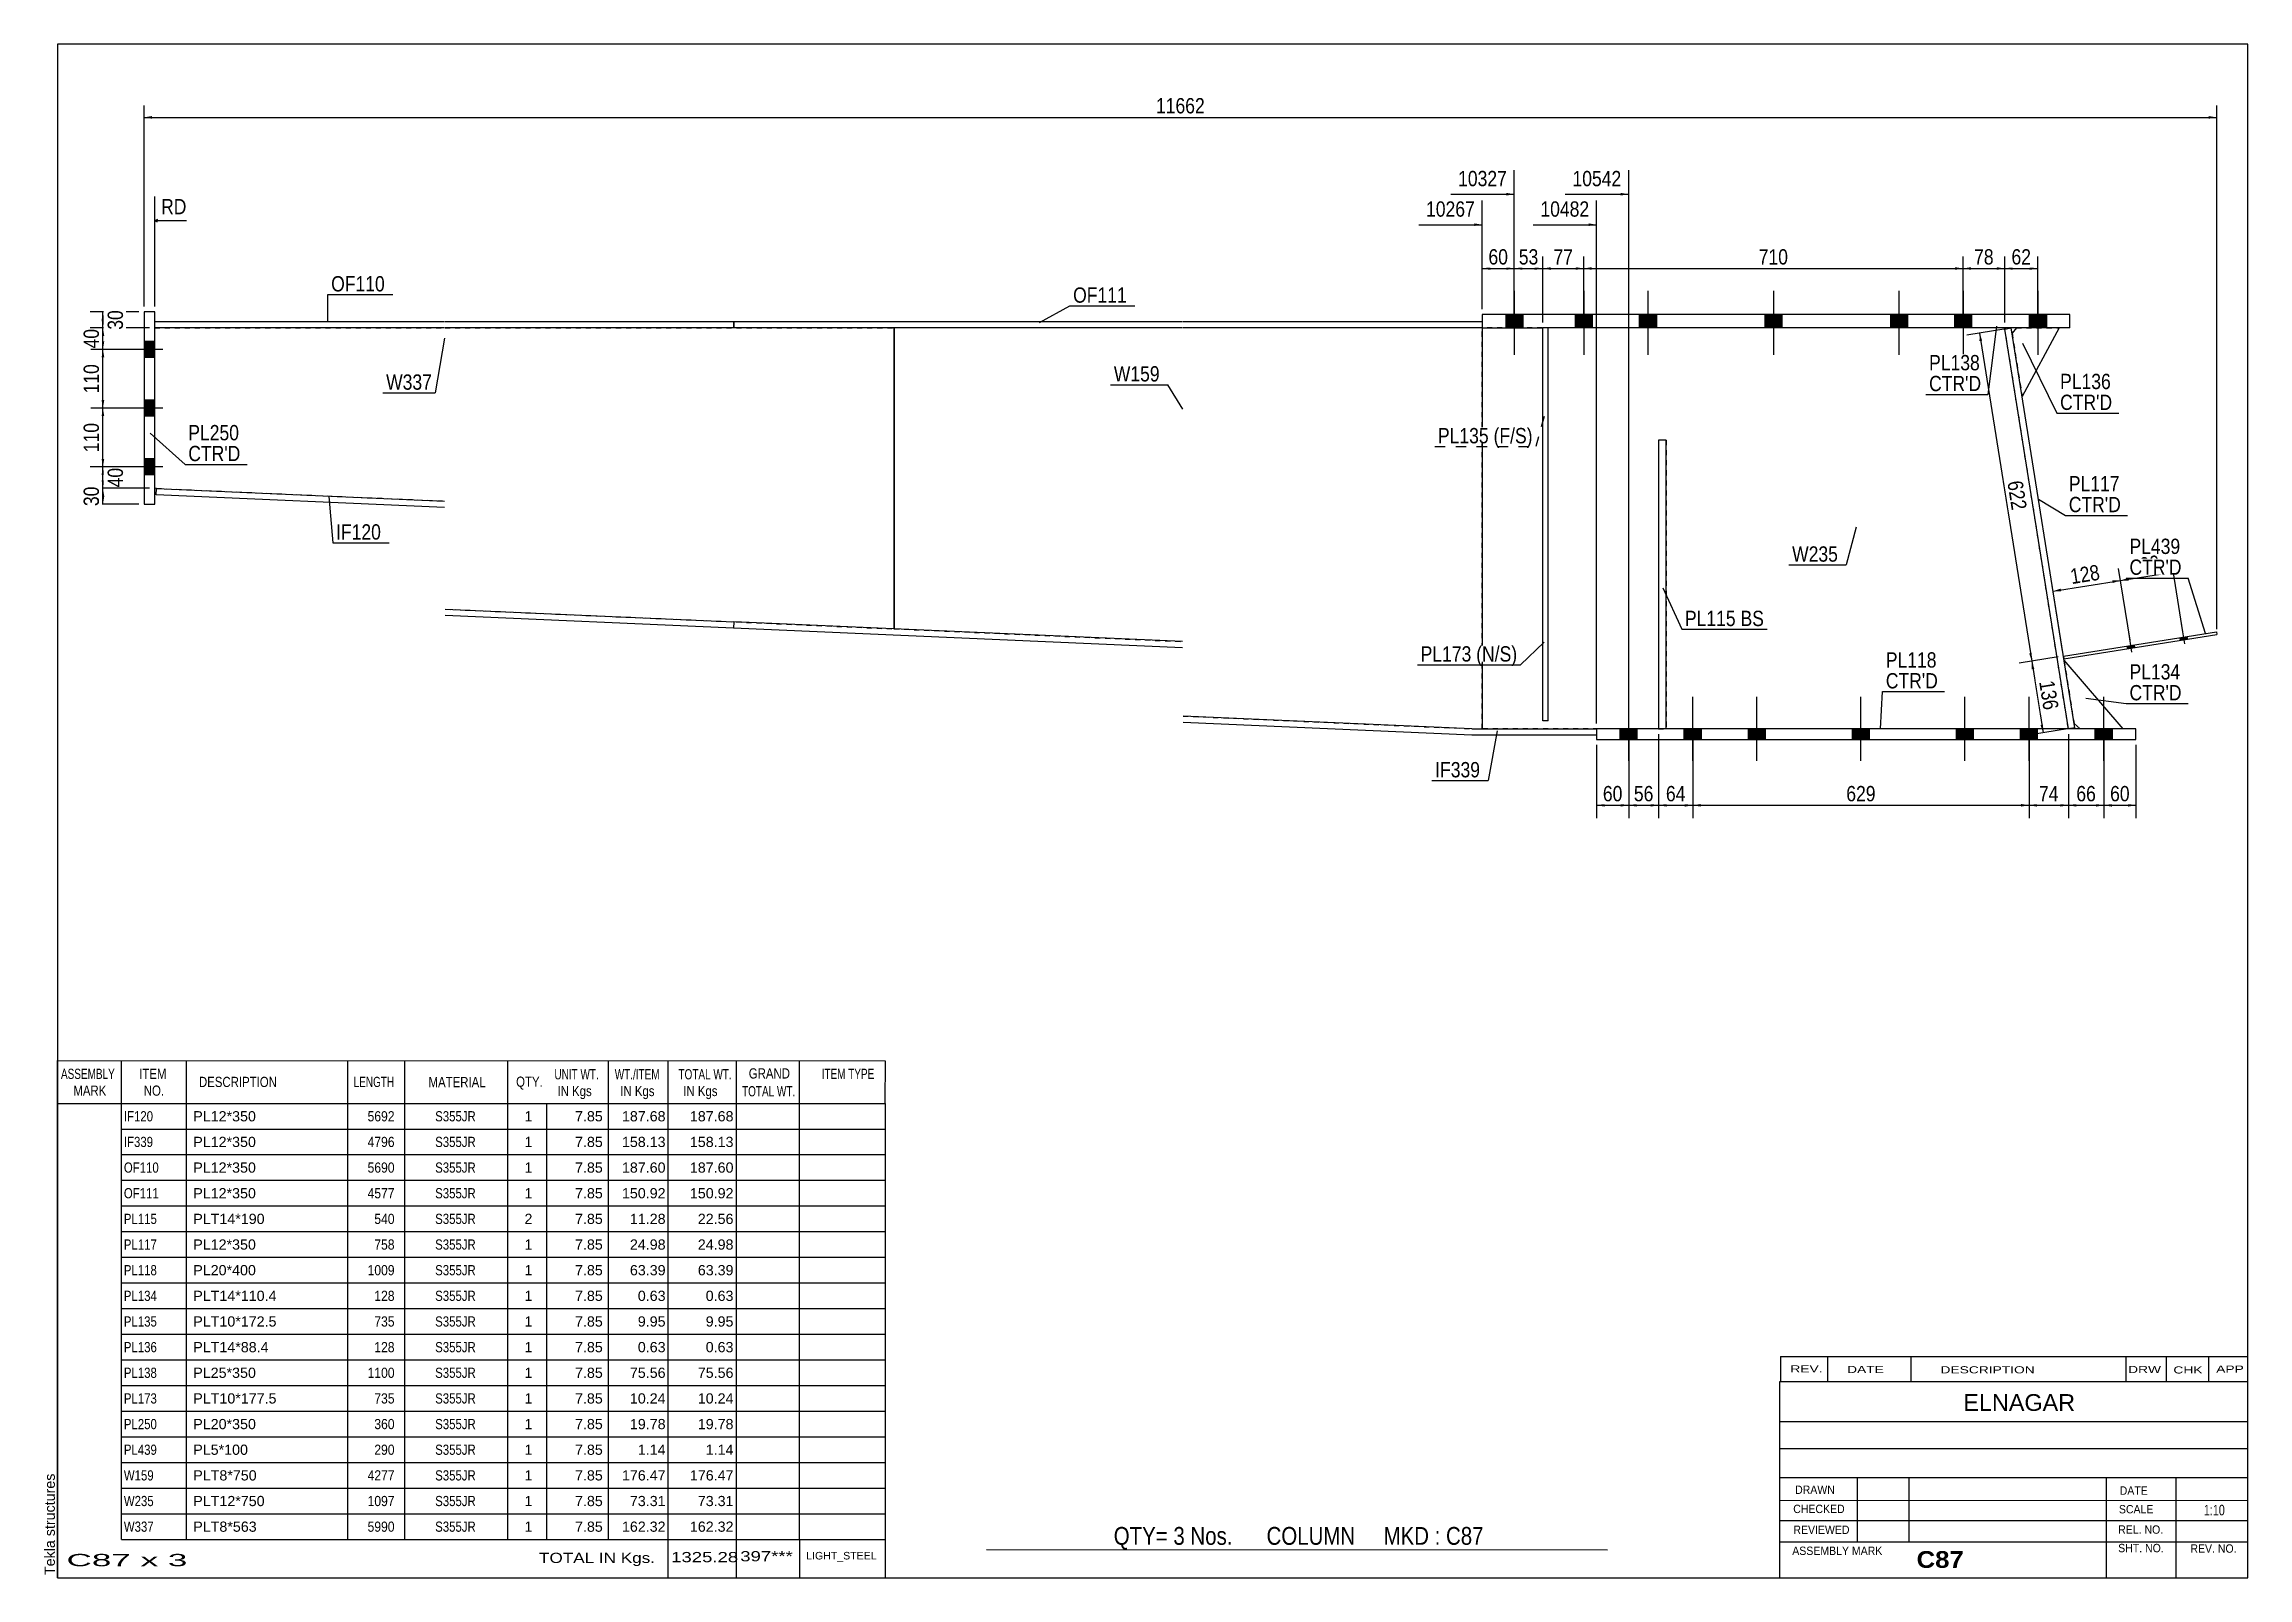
# Model space of a CAD drawing. Header units: millimetres. Extents: x -320 to 92, y -164 to 123.
import ezdxf

# ---------------------------------------------------------------- set-up
doc = ezdxf.new("R2010")
doc.units = ezdxf.units.MM
doc.linetypes.add('DXK_LINE_DOT1', pattern=[1.8814, 0.9407, -0.9407])
doc.linetypes.add('DXK_LINE_DOT2', pattern=[3.9198, 1.9599, -1.9599])
doc.styles.add('Arial', font='ARIAL.TTF', dxfattribs={"height": 0.2})
doc.styles.add('Arial Bold', font='ARIALBD.TTF', dxfattribs={"height": 0.2})
doc.styles.add('Arial Narrow', font='ARIALN.TTF', dxfattribs={"height": 0.2})

# ---------------------------------------------------------------- blocks, each defined once
blk = doc.blocks.new('Unknown-623327901-1210')
at = {"color": 5, "linetype": 'Continuous'}
for p, q in [((92.3, 122.96), (-317.7, 122.96)), ((-317.7, 122.96), (-317.7, -164.04)), ((92.3, -164.04), (92.3, 122.96)), ((-317.7, -164.04), (92.3, -164.04))]:
    blk.add_line(p, q, dxfattribs=at)
at = {"color": 174, "linetype": 'Continuous', "style": 'Arial'}
blk.add_text('Tekla structures', height=1.9102, rotation=90, dxfattribs=at).set_placement((-318.2, -163.54))
blk = doc.blocks.new('Part-623327901-1256 - 1231')
at = {"color": 2, "linetype": 'Continuous'}
for p, q in [((-299.5, 69.83), (-299.5, 71.03)), ((-299.5, 71.03), (-245.25, 71.03)), ((-245.15, 71.03), (-191.1, 71.03)), ((-191.1, 71.03), (-191.1, 69.83)), ((-245.25, 69.83), (-299.5, 69.83)), ((-191.1, 69.83), (-245.15, 69.83))]:
    blk.add_line(p, q, dxfattribs=at)
blk = doc.blocks.new('Bolt-623327901-1257 - 1231')
at = {"linetype": 'Continuous'}
for points in [[(-301.5, 67.33), (-301.5, 64.33), (-299.5, 64.33), (-299.5, 67.33)], [(-301.5, 67.33), (-301.5, 64.33), (-299.5, 64.33), (-299.5, 67.33)], [(-301.5, 56.33), (-301.5, 53.33), (-299.5, 53.33), (-299.5, 56.33)], [(-301.5, 56.33), (-301.5, 53.33), (-299.5, 53.33), (-299.5, 56.33)], [(-301.5, 45.33), (-301.5, 42.33), (-299.5, 42.33), (-299.5, 45.33)], [(-301.5, 45.33), (-301.5, 42.33), (-299.5, 42.33), (-299.5, 45.33)]]:
    blk.add_hatch(color=3, dxfattribs=at).paths.add_polyline_path(points)
at = {"color": 3, "linetype": 'Continuous'}
for p, q in [((-299.5, 67.33), (-301.5, 67.33)), ((-299.5, 67.33), (-301.5, 67.33)), ((-298, 65.83), (-301.5, 65.83)), ((-298, 65.83), (-301.5, 65.83)), ((-299.5, 64.33), (-301.5, 64.33)), ((-299.5, 64.33), (-301.5, 64.33)), ((-299.5, 56.33), (-301.5, 56.33)), ((-299.5, 56.33), (-301.5, 56.33)), ((-298, 54.83), (-301.5, 54.83)), ((-298, 54.83), (-301.5, 54.83)), ((-299.5, 53.33), (-301.5, 53.33)), ((-299.5, 53.33), (-301.5, 53.33)), ((-299.5, 45.33), (-301.5, 45.33)), ((-299.5, 45.33), (-301.5, 45.33)), ((-298, 43.83), (-301.5, 43.83)), ((-298, 43.83), (-301.5, 43.83)), ((-299.5, 42.33), (-301.5, 42.33)), ((-299.5, 42.33), (-301.5, 42.33))]:
    blk.add_line(p, q, dxfattribs=at)
blk = doc.blocks.new('Part-623327901-1502 - 1231')
at = {"color": 7, "linetype": 'DXK_LINE_DOT1'}
for p, q in [((-16.61, 48.84), (-18.01, 48.84)), ((-18.01, 48.84), (-18.01, -5.17)), ((-16.61, 48.84), (-16.61, -5.17))]:
    blk.add_line(p, q, dxfattribs=at)
blk = doc.blocks.new('Part-623327901-1310 - 1231')
at = {"color": 2, "linetype": 'Continuous'}
for p, q in [((-299.5, 72.83), (-301.5, 72.83)), ((-301.5, 72.83), (-301.5, 36.83)), ((-299.5, 36.83), (-299.5, 72.83)), ((-301.5, 36.83), (-299.5, 36.83))]:
    blk.add_line(p, q, dxfattribs=at)
blk = doc.blocks.new('Part-623327901-1339 - 1231')
at = {"color": 2, "linetype": 'Continuous'}
for p, q in [((46.8, 69.64), (47.98, 69.83)), ((58.69, -5.17), (46.8, 69.64)), ((59.88, -4.98), (47.98, 69.83)), ((59.88, -4.98), (58.69, -5.17))]:
    blk.add_line(p, q, dxfattribs=at)
blk = doc.blocks.new('Bolt-623327901-1340 - 1231')
at = {"linetype": 'Continuous'}
for points in [[(-22.01, -5.17), (-25.21, -5.17), (-25.21, -7.17), (-22.01, -7.17)], [(-22.01, -5.17), (-25.21, -5.17), (-25.21, -7.17), (-22.01, -7.17)], [(-10.01, -5.17), (-13.21, -5.17), (-13.21, -7.17), (-10.01, -7.17)], [(-10.01, -5.17), (-13.21, -5.17), (-13.21, -7.17), (-10.01, -7.17)], [(1.99, -5.17), (-1.21, -5.17), (-1.21, -7.17), (1.99, -7.17)], [(1.99, -5.17), (-1.21, -5.17), (-1.21, -7.17), (1.99, -7.17)], [(21.46, -5.17), (18.26, -5.17), (18.26, -7.17), (21.46, -7.17)], [(21.46, -5.17), (18.26, -5.17), (18.26, -7.17), (21.46, -7.17)], [(40.93, -5.17), (37.73, -5.17), (37.73, -7.17), (40.93, -7.17)], [(40.93, -5.17), (37.73, -5.17), (37.73, -7.17), (40.93, -7.17)], [(52.93, -5.17), (49.73, -5.17), (49.73, -7.17), (52.93, -7.17)], [(52.93, -5.17), (49.73, -5.17), (49.73, -7.17), (52.93, -7.17)], [(66.93, -5.17), (63.73, -5.17), (63.73, -7.17), (66.93, -7.17)], [(66.93, -5.17), (63.73, -5.17), (63.73, -7.17), (66.93, -7.17)]]:
    blk.add_hatch(color=3, dxfattribs=at).paths.add_polyline_path(points)
at = {"color": 3, "linetype": 'Continuous'}
for p, q in [((-23.61, -11.15), (-23.61, 0.83)), ((-23.61, -11.15), (-23.61, 0.83)), ((-11.61, -11.15), (-11.61, 0.83)), ((-11.61, -11.15), (-11.61, 0.83)), ((0.39, -11.15), (0.39, 0.83)), ((0.39, -11.15), (0.39, 0.83)), ((19.86, -11.15), (19.86, 0.83)), ((19.86, -11.15), (19.86, 0.83)), ((39.33, -11.15), (39.33, 0.83)), ((39.33, -11.15), (39.33, 0.83)), ((51.33, -11.15), (51.33, 0.83)), ((51.33, -11.15), (51.33, 0.83)), ((65.33, -11.15), (65.33, 0.83)), ((65.33, -11.15), (65.33, 0.83)), ((-25.21, -7.17), (-25.21, -5.17)), ((-25.21, -7.17), (-25.21, -5.17)), ((-22.01, -7.17), (-22.01, -5.17)), ((-22.01, -7.17), (-22.01, -5.17)), ((-13.21, -7.17), (-13.21, -5.17)), ((-13.21, -7.17), (-13.21, -5.17)), ((-10.01, -7.17), (-10.01, -5.17)), ((-10.01, -7.17), (-10.01, -5.17)), ((-1.21, -7.17), (-1.21, -5.17)), ((-1.21, -7.17), (-1.21, -5.17)), ((1.99, -7.17), (1.99, -5.17)), ((1.99, -7.17), (1.99, -5.17)), ((18.26, -7.17), (18.26, -5.17)), ((18.26, -7.17), (18.26, -5.17)), ((21.46, -7.17), (21.46, -5.17)), ((21.46, -7.17), (21.46, -5.17)), ((37.73, -7.17), (37.73, -5.17)), ((37.73, -7.17), (37.73, -5.17)), ((40.93, -7.17), (40.93, -5.17)), ((40.93, -7.17), (40.93, -5.17)), ((49.73, -7.17), (49.73, -5.17)), ((49.73, -7.17), (49.73, -5.17)), ((52.93, -7.17), (52.93, -5.17)), ((52.93, -7.17), (52.93, -5.17)), ((63.73, -7.17), (63.73, -5.17)), ((63.73, -7.17), (63.73, -5.17)), ((66.93, -7.17), (66.93, -5.17)), ((66.93, -7.17), (66.93, -5.17))]:
    blk.add_line(p, q, dxfattribs=at)
blk = doc.blocks.new('Bolt-623327901-1341 - 1231')
at = {"linetype": 'Continuous'}
for points in [[(69.77, 9.83), (71.16, 10.05), (71.08, 10.55), (69.69, 10.33)], [(69.77, 9.83), (71.16, 10.05), (71.08, 10.55), (69.69, 10.33)], [(79.65, 11.4), (81.03, 11.62), (80.95, 12.12), (79.57, 11.9)], [(79.65, 11.4), (81.03, 11.62), (80.95, 12.12), (79.57, 11.9)]]:
    blk.add_hatch(color=3, dxfattribs=at).paths.add_polyline_path(points)
at = {"color": 3, "linetype": 'Continuous'}
for p, q in [((70.59, 9.15), (69.99, 12.9)), ((70.59, 9.15), (69.99, 12.9)), ((80.47, 10.72), (79.87, 14.47)), ((80.47, 10.72), (79.87, 14.47)), ((69.77, 9.83), (69.69, 10.33)), ((69.77, 9.83), (69.69, 10.33)), ((71.16, 10.05), (71.08, 10.55)), ((71.16, 10.05), (71.08, 10.55)), ((79.65, 11.4), (79.57, 11.9)), ((79.65, 11.4), (79.57, 11.9)), ((81.03, 11.62), (80.95, 12.12)), ((81.03, 11.62), (80.95, 12.12))]:
    blk.add_line(p, q, dxfattribs=at)
blk = doc.blocks.new('Part-623327901-1363 - 1231')
at = {"color": 2, "linetype": 'Continuous'}
for p, q in [((-299.25, 38.61), (-299.2, 39.81)), ((-245.25, 36.24), (-299.25, 38.61)), ((-299.2, 39.81), (-245.25, 37.44)), ((-245.15, 17.21), (-191.1, 14.84)), ((-191.15, 13.64), (-245.15, 16.01)), ((-191.1, 14.84), (-191.15, 13.64))]:
    blk.add_line(p, q, dxfattribs=at)
blk = doc.blocks.new('Part-623327901-1385 - 1231')
at = {"color": 2, "linetype": 'Continuous'}
for p, q in [((-191.1, 14.84), (-191.15, 13.64)), ((-107.1, 9.95), (-191.15, 13.64)), ((-107.1, 11.15), (-191.1, 14.84)), ((-52.97, -5.17), (-107, -2.8)), ((-53, -6.37), (-107, -4)), ((-29.61, -6.37), (-53, -6.37)), ((-52.97, -5.17), (-29.61, -5.17))]:
    blk.add_line(p, q, dxfattribs=at)
at = {"color": 7, "linetype": 'DXK_LINE_DOT1'}
blk.add_line((-29.61, -5.17), (-29.61, -6.37), dxfattribs=at)
blk = doc.blocks.new('Part-623327901-1401 - 1231')
at = {"color": 7, "linetype": 'DXK_LINE_DOT1'}
for p, q in [((-299.5, 69.83), (-245.25, 69.83)), ((-299.5, 39.83), (-299.5, 69.83)), ((-245.15, 69.83), (-161.1, 69.83)), ((-299.2, 39.81), (-245.25, 37.44)), ((-245.15, 17.21), (-161.1, 13.52))]:
    blk.add_line(p, q, dxfattribs=at)
at = {"color": 2, "linetype": 'Continuous'}
for p, q in [((-161.1, 13.52), (-161.1, 69.83)), ((-299.2, 39.81), (-299.5, 39.83))]:
    blk.add_line(p, q, dxfattribs=at)
blk = doc.blocks.new('Part-623327901-1587 - 1231')
at = {"color": 2, "linetype": 'Continuous'}
for p, q in [((-51.03, 69.83), (-51.03, -5.17)), ((46.8, 69.64), (46.77, 69.83))]:
    blk.add_line(p, q, dxfattribs=at)
at = {"color": 7, "linetype": 'DXK_LINE_DOT1'}
for p, q in [((46.77, 69.83), (-51.03, 69.83)), ((58.69, -5.17), (46.8, 69.64)), ((-18.01, -5.17), (-51.03, -5.17)), ((58.69, -5.17), (-16.61, -5.17))]:
    blk.add_line(p, q, dxfattribs=at)
blk = doc.blocks.new('Part-623327901-3296 - 1231')
at = {"color": 2, "linetype": 'Continuous'}
for p, q in [((-38.68, 69.83), (-39.68, 69.83)), ((-39.68, -3.67), (-39.68, 69.83)), ((-38.68, -3.67), (-38.68, 69.83)), ((-38.68, -3.67), (-39.68, -3.67))]:
    blk.add_line(p, q, dxfattribs=at)
blk = doc.blocks.new('Part-623327901-1638 - 1231')
at = {"color": 2, "linetype": 'Continuous'}
for p, q in [((71.33, -5.17), (-29.61, -5.17)), ((-29.61, -5.17), (-29.61, -7.17)), ((-29.61, -7.17), (71.33, -7.17)), ((71.33, -7.17), (71.33, -5.17))]:
    blk.add_line(p, q, dxfattribs=at)
blk = doc.blocks.new('Part-623327901-1435 - 1231')
at = {"color": 2, "linetype": 'Continuous'}
for p, q in [((57.75, 8.43), (86.39, 12.98)), ((57.83, 7.93), (86.47, 12.49)), ((86.39, 12.98), (86.47, 12.49))]:
    blk.add_line(p, q, dxfattribs=at)
at = {"color": 7, "linetype": 'DXK_LINE_DOT1'}
blk.add_line((57.75, 8.43), (57.83, 7.93), dxfattribs=at)
blk = doc.blocks.new('Part-623327901-1457 - 1231')
at = {"color": 2, "linetype": 'Continuous'}
for p, q in [((-191.1, 71.03), (-107.1, 71.03)), ((-191.1, 69.83), (-191.1, 71.03)), ((-107, 71.03), (-51.03, 71.03)), ((-51.03, 71.03), (-51.03, 69.83)), ((-107.1, 69.83), (-191.1, 69.83)), ((-51.03, 69.83), (-107, 69.83))]:
    blk.add_line(p, q, dxfattribs=at)
blk = doc.blocks.new('Bolt-623327901-1458 - 1231')
at = {"linetype": 'Continuous'}
for points in [[(-43.43, 72.33), (-46.63, 72.33), (-46.63, 69.83), (-43.43, 69.83)], [(-43.43, 72.33), (-46.63, 72.33), (-46.63, 69.83), (-43.43, 69.83)], [(-30.43, 72.33), (-33.63, 72.33), (-33.63, 69.83), (-30.43, 69.83)], [(-30.43, 72.33), (-33.63, 72.33), (-33.63, 69.83), (-30.43, 69.83)], [(-18.43, 72.33), (-21.63, 72.33), (-21.63, 69.83), (-18.43, 69.83)], [(-18.43, 72.33), (-21.63, 72.33), (-21.63, 69.83), (-18.43, 69.83)], [(5.07, 72.33), (1.87, 72.33), (1.87, 69.83), (5.07, 69.83)], [(5.07, 72.33), (1.87, 72.33), (1.87, 69.83), (5.07, 69.83)], [(28.57, 72.33), (25.37, 72.33), (25.37, 69.83), (28.57, 69.83)], [(28.57, 72.33), (25.37, 72.33), (25.37, 69.83), (28.57, 69.83)], [(40.57, 72.33), (37.37, 72.33), (37.37, 69.83), (40.57, 69.83)], [(40.57, 72.33), (37.37, 72.33), (37.37, 69.83), (40.57, 69.83)], [(54.57, 72.33), (51.37, 72.33), (51.37, 69.83), (54.57, 69.83)], [(54.57, 72.33), (51.37, 72.33), (51.37, 69.83), (54.57, 69.83)]]:
    blk.add_hatch(color=3, dxfattribs=at).paths.add_polyline_path(points)
at = {"color": 3, "linetype": 'Continuous'}
for p, q in [((-45.03, 76.8), (-45.03, 64.83)), ((-45.03, 76.8), (-45.03, 64.83)), ((-32.03, 76.8), (-32.03, 64.83)), ((-32.03, 76.8), (-32.03, 64.83)), ((-20.03, 76.8), (-20.03, 64.83)), ((-20.03, 76.8), (-20.03, 64.83)), ((3.47, 76.8), (3.47, 64.83)), ((3.47, 76.8), (3.47, 64.83)), ((26.97, 76.8), (26.97, 64.83)), ((26.97, 76.8), (26.97, 64.83)), ((38.97, 76.8), (38.97, 64.83)), ((38.97, 76.8), (38.97, 64.83)), ((52.97, 76.8), (52.97, 64.83)), ((52.97, 76.8), (52.97, 64.83)), ((-46.63, 72.33), (-46.63, 69.83)), ((-46.63, 72.33), (-46.63, 69.83)), ((-43.43, 72.33), (-43.43, 69.83)), ((-43.43, 72.33), (-43.43, 69.83)), ((-33.63, 72.33), (-33.63, 69.83)), ((-33.63, 72.33), (-33.63, 69.83)), ((-30.43, 72.33), (-30.43, 69.83)), ((-30.43, 72.33), (-30.43, 69.83)), ((-21.63, 72.33), (-21.63, 69.83)), ((-21.63, 72.33), (-21.63, 69.83)), ((-18.43, 72.33), (-18.43, 69.83)), ((-18.43, 72.33), (-18.43, 69.83)), ((1.87, 72.33), (1.87, 69.83)), ((1.87, 72.33), (1.87, 69.83)), ((5.07, 72.33), (5.07, 69.83)), ((5.07, 72.33), (5.07, 69.83)), ((25.37, 72.33), (25.37, 69.83)), ((25.37, 72.33), (25.37, 69.83)), ((28.57, 72.33), (28.57, 69.83)), ((28.57, 72.33), (28.57, 69.83)), ((37.37, 72.33), (37.37, 69.83)), ((37.37, 72.33), (37.37, 69.83)), ((40.57, 72.33), (40.57, 69.83)), ((40.57, 72.33), (40.57, 69.83)), ((51.37, 72.33), (51.37, 69.83)), ((51.37, 72.33), (51.37, 69.83)), ((54.57, 72.33), (54.57, 69.83)), ((54.57, 72.33), (54.57, 69.83))]:
    blk.add_line(p, q, dxfattribs=at)
blk = doc.blocks.new('Part-623327901-1480 - 1231')
at = {"color": 2, "linetype": 'Continuous'}
for p, q in [((-16.61, 48.84), (-18.01, 48.84)), ((-18.01, 48.84), (-18.01, -5.17)), ((-16.61, -5.17), (-16.61, 48.84))]:
    blk.add_line(p, q, dxfattribs=at)
at = {"color": 7, "linetype": 'DXK_LINE_DOT1'}
blk.add_line((-18.01, -5.17), (-16.61, -5.17), dxfattribs=at)
blk = doc.blocks.new('Part-623327901-1536 - 1231')
at = {"color": 2, "linetype": 'Continuous'}
for p, q in [((57.87, 7.67), (68.91, -5.17)), ((59.75, -4.19), (60.91, -5.17))]:
    blk.add_line(p, q, dxfattribs=at)
at = {"color": 7, "linetype": 'DXK_LINE_DOT1'}
for p, q in [((57.87, 7.67), (59.75, -4.19)), ((68.91, -5.17), (60.91, -5.17))]:
    blk.add_line(p, q, dxfattribs=at)
blk = doc.blocks.new('Part-623327901-1565 - 1231')
at = {"color": 2, "linetype": 'Continuous'}
for p, q in [((48.98, 69.83), (48.14, 68.84)), ((56.98, 69.83), (50.02, 56.99))]:
    blk.add_line(p, q, dxfattribs=at)
at = {"color": 7, "linetype": 'DXK_LINE_DOT1'}
for p, q in [((48.14, 68.84), (50.02, 56.99)), ((48.98, 69.83), (56.98, 69.83)), ((50.02, 56.99), (50.02, 56.99))]:
    blk.add_line(p, q, dxfattribs=at)
blk = doc.blocks.new('Part-623327901-3295 - 1231')
at = {"color": 7, "linetype": 'DXK_LINE_DOT1'}
for p, q in [((-39.68, -3.67), (-39.68, 69.83)), ((-38.68, -3.67), (-38.68, 69.83)), ((-38.68, -3.67), (-39.68, -3.67))]:
    blk.add_line(p, q, dxfattribs=at)
blk = doc.blocks.new('Part-623327901-1609 - 1231')
at = {"color": 2, "linetype": 'Continuous'}
blk.add_line((-161.1, 69.83), (-161.1, 13.52), dxfattribs=at)
at = {"color": 7, "linetype": 'DXK_LINE_DOT1'}
for p, q in [((-107.1, 69.83), (-161.1, 69.83)), ((-51.03, 69.83), (-107, 69.83)), ((-51.03, -5.17), (-51.03, 69.83)), ((-161.1, 13.52), (-107.1, 11.15)), ((-107, -2.8), (-52.97, -5.17)), ((-52.97, -5.17), (-51.03, -5.17))]:
    blk.add_line(p, q, dxfattribs=at)
blk = doc.blocks.new('Part-623327901-1667 - 1231')
at = {"color": 2, "linetype": 'Continuous'}
for p, q in [((58.97, 72.33), (-51.03, 72.33)), ((-51.03, 72.33), (-51.03, 69.83)), ((58.97, 69.83), (58.97, 72.33)), ((-51.03, 69.83), (-39.68, 69.83)), ((58.97, 69.83), (-38.68, 69.83))]:
    blk.add_line(p, q, dxfattribs=at)
at = {"color": 7, "linetype": 'DXK_LINE_DOT1'}
blk.add_line((-38.68, 69.83), (-39.68, 69.83), dxfattribs=at)
blk = doc.blocks.new('StraightDimension-623327901-1781 - 1231')
at = {"linetype": 'Continuous'}
blk.add_hatch(color=7, dxfattribs=at).paths.add_polyline_path([(-31.11, 89.41), (-29.61, 89.16), (-31.11, 88.91)])
at = {"color": 7, "linetype": 'Continuous'}
for p, q in [((-29.61, -4.17), (-29.61, 93.66)), ((-41.5, 89.16), (-29.61, 89.16))]:
    blk.add_line(p, q, dxfattribs=at)
at = {"color": 0}
blk.add_wipeout([(-30.39, 90.06), (-30.39, 94.26), (-40.73, 94.26), (-40.73, 90.06)], dxfattribs=at)
at = {"color": 3, "style": 'Arial Narrow'}
blk.add_text('10482', height=2.863, dxfattribs=at).set_placement((-40.13, 90.66))
blk = doc.blocks.new('StraightDimension-623327901-3102 - 1231')
at = {"linetype": 'Continuous'}
for points in [[(-22.11, -19.74), (-23.61, -19.49), (-22.11, -19.24)], [(-19.51, -19.24), (-18.01, -19.49), (-19.51, -19.74)]]:
    blk.add_hatch(color=7, dxfattribs=at).paths.add_polyline_path(points)
at = {"color": 7, "linetype": 'Continuous'}
for p, q in [((-23.61, -6.17), (-23.61, -21.89)), ((-18.01, -6.17), (-18.01, -21.89)), ((-23.61, -19.49), (-18.01, -19.49))]:
    blk.add_line(p, q, dxfattribs=at)
at = {"color": 0}
blk.add_wipeout([(-18.38, -19.34), (-18.38, -15.14), (-23.24, -15.14), (-23.24, -19.34)], dxfattribs=at)
at = {"color": 3, "style": 'Arial Narrow'}
blk.add_text('56', height=2.863, dxfattribs=at).set_placement((-22.64, -18.74))
blk = doc.blocks.new('StraightDimension-623327901-1748 - 1231')
at = {"linetype": 'Continuous'}
for points in [[(-309.45, 42.33), (-309.2, 43.83), (-308.95, 42.33)], [(-308.95, 41.33), (-309.2, 39.83), (-309.45, 41.33)]]:
    blk.add_hatch(color=7, dxfattribs=at).paths.add_polyline_path(points)
at = {"color": 7, "linetype": 'Continuous'}
for p, q in [((-300.5, 43.83), (-311.6, 43.83)), ((-309.2, 39.83), (-309.2, 43.83)), ((-300.5, 39.83), (-311.6, 39.83))]:
    blk.add_line(p, q, dxfattribs=at)
at = {"color": 0}
blk.add_wipeout([(-304.85, 44.25), (-309.05, 44.25), (-309.05, 39.4), (-304.85, 39.4)], dxfattribs=at)
at = {"color": 3, "style": 'Arial Narrow'}
blk.add_text('40', height=2.863, rotation=90.0002, dxfattribs=at).set_placement((-305.45, 40))
blk = doc.blocks.new('StraightDimension-623327901-3101 - 1231')
at = {"linetype": 'Continuous'}
for points in [[(-16.51, -19.74), (-18.01, -19.49), (-16.51, -19.24)], [(-13.11, -19.24), (-11.61, -19.49), (-13.11, -19.74)]]:
    blk.add_hatch(color=7, dxfattribs=at).paths.add_polyline_path(points)
at = {"color": 7, "linetype": 'Continuous'}
for p, q in [((-18.01, -6.17), (-18.01, -21.89)), ((-11.61, -6.2), (-11.61, -21.89)), ((-18.01, -19.49), (-11.61, -19.49))]:
    blk.add_line(p, q, dxfattribs=at)
at = {"color": 0}
blk.add_wipeout([(-12.38, -19.34), (-12.38, -15.14), (-17.24, -15.14), (-17.24, -19.34)], dxfattribs=at)
at = {"color": 3, "style": 'Arial Narrow'}
blk.add_text('64', height=2.863, dxfattribs=at).set_placement((-16.64, -18.74))
blk = doc.blocks.new('StraightDimension-623327901-1881 - 1231')
at = {"linetype": 'Continuous'}
for points in [[(69.97, 22.57), (68.45, 22.58), (69.9, 23.07)], [(76.81, 24.16), (78.33, 24.15), (76.89, 23.67)]]:
    blk.add_hatch(color=7, dxfattribs=at).paths.add_polyline_path(points)
at = {"color": 7, "linetype": 'Continuous'}
for p, q in [((70.23, 11.42), (68.1, 24.81)), ((80.1, 12.99), (77.98, 26.38)), ((68.45, 22.58), (78.33, 24.15))]:
    blk.add_line(p, q, dxfattribs=at)
at = {"color": 0}
blk.add_wipeout([(76.67, 24.04), (76.01, 28.19), (69.41, 27.14), (70.07, 22.99)], dxfattribs=at)
at = {"color": 3, "style": 'Arial Narrow'}
blk.add_text('100', height=2.863, rotation=9.0355, dxfattribs=at).set_placement((70.57, 23.68))
blk = doc.blocks.new('StraightDimension-623327901-3840 - 1231')
at = {"linetype": 'Continuous'}
for points in [[(-30.53, 80.71), (-32.03, 80.96), (-30.53, 81.21)], [(37.47, 81.21), (38.97, 80.96), (37.47, 80.71)]]:
    blk.add_hatch(color=7, dxfattribs=at).paths.add_polyline_path(points)
at = {"color": 7, "linetype": 'Continuous'}
for p, q in [((-32.03, 70.83), (-32.03, 83.21)), ((38.97, 70.8), (38.97, 83.21)), ((-32.03, 80.96), (38.97, 80.96))]:
    blk.add_line(p, q, dxfattribs=at)
at = {"color": 0}
blk.add_wipeout([(6.81, 81.11), (6.81, 85.31), (0.13, 85.31), (0.13, 81.11)], dxfattribs=at)
at = {"color": 3, "style": 'Arial Narrow'}
blk.add_text('710', height=2.863, dxfattribs=at).set_placement((0.73, 81.71))
blk = doc.blocks.new('StraightDimension-623327901-1783 - 1231')
at = {"linetype": 'Continuous'}
blk.add_hatch(color=7, dxfattribs=at).paths.add_polyline_path([(-52.53, 89.41), (-51.03, 89.16), (-52.53, 88.91)])
at = {"color": 7, "linetype": 'Continuous'}
for p, q in [((-51.03, 73.33), (-51.03, 93.66)), ((-62.92, 89.16), (-51.03, 89.16))]:
    blk.add_line(p, q, dxfattribs=at)
at = {"color": 0, "linetype": 'Continuous'}
blk.add_wipeout([(-292.97, 90.51), (-292.97, 94.71), (-298.91, 94.71), (-298.91, 90.51)], dxfattribs=at)
at = {"color": 7, "linetype": 'Continuous'}
for p, q in [((-299.5, 73.83), (-299.5, 94.41)), ((-299, 90.16), (-299.5, 89.91)), ((-299, 89.66), (-299.5, 89.91)), ((-293.57, 89.91), (-299.5, 89.91))]:
    blk.add_line(p, q, dxfattribs=at)
at = {"color": 3, "linetype": 'Continuous', "style": 'Arial Narrow'}
blk.add_text('RD', height=2.863, dxfattribs=at).set_placement((-298.31, 91.11))
at = {"color": 0}
blk.add_wipeout([(-51.8, 90.06), (-51.8, 94.26), (-62.14, 94.26), (-62.14, 90.06)], dxfattribs=at)
at = {"color": 3, "style": 'Arial Narrow'}
blk.add_text('10267', height=2.863, dxfattribs=at).set_placement((-61.54, 90.66))
blk = doc.blocks.new('StraightDimension-623327901-1693 - 1231')
at = {"linetype": 'Continuous'}
for points in [[(-309.45, 68.33), (-309.2, 69.83), (-308.95, 68.33)], [(-308.95, 67.33), (-309.2, 65.83), (-309.45, 67.33)]]:
    blk.add_hatch(color=7, dxfattribs=at).paths.add_polyline_path(points)
at = {"color": 7, "linetype": 'Continuous'}
for p, q in [((-300.5, 69.83), (-311.45, 69.83)), ((-309.2, 65.83), (-309.2, 69.83)), ((-300.5, 65.83), (-311.45, 65.83))]:
    blk.add_line(p, q, dxfattribs=at)
at = {"color": 0}
blk.add_wipeout([(-309.35, 70.25), (-313.55, 70.25), (-313.55, 65.4), (-309.35, 65.4)], dxfattribs=at)
at = {"color": 3, "style": 'Arial Narrow'}
blk.add_text('40', height=2.863, rotation=90.0002, dxfattribs=at).set_placement((-309.95, 66))
blk = doc.blocks.new('StraightDimension-623327901-3097 - 1231')
at = {"linetype": 'Continuous'}
for points in [[(66.83, -19.74), (65.33, -19.49), (66.83, -19.24)], [(69.83, -19.24), (71.33, -19.49), (69.83, -19.74)]]:
    blk.add_hatch(color=7, dxfattribs=at).paths.add_polyline_path(points)
at = {"color": 7, "linetype": 'Continuous'}
for p, q in [((65.33, -6.17), (65.33, -21.89)), ((71.33, -8.17), (71.33, -21.89)), ((65.33, -19.49), (71.33, -19.49))]:
    blk.add_line(p, q, dxfattribs=at)
at = {"color": 0}
blk.add_wipeout([(70.76, -19.34), (70.76, -15.14), (65.9, -15.14), (65.9, -19.34)], dxfattribs=at)
at = {"color": 3, "style": 'Arial Narrow'}
blk.add_text('60', height=2.863, dxfattribs=at).set_placement((66.5, -18.74))
blk = doc.blocks.new('StraightDimension-623327901-1854 - 1231')
at = {"linetype": 'Continuous'}
for points in [[(-300, 108.99), (-301.5, 109.24), (-300, 109.49)], [(84.97, 109.49), (86.47, 109.24), (84.97, 108.99)]]:
    blk.add_hatch(color=7, dxfattribs=at).paths.add_polyline_path(points)
at = {"color": 7, "linetype": 'Continuous'}
for p, q in [((-301.5, 73.83), (-301.5, 111.49)), ((86.47, 13.49), (86.47, 111.49)), ((-301.5, 109.24), (86.47, 109.24))]:
    blk.add_line(p, q, dxfattribs=at)
at = {"color": 0}
blk.add_wipeout([(-102.35, 109.39), (-102.35, 113.59), (-112.69, 113.59), (-112.69, 109.39)], dxfattribs=at)
at = {"color": 3, "style": 'Arial Narrow'}
blk.add_text('11662', height=2.863, dxfattribs=at).set_placement((-112.09, 109.99))
blk = doc.blocks.new('StraightDimension-623327901-3103 - 1231')
at = {"linetype": 'Continuous'}
for points in [[(-28.11, -19.74), (-29.61, -19.49), (-28.11, -19.24)], [(-25.11, -19.24), (-23.61, -19.49), (-25.11, -19.74)]]:
    blk.add_hatch(color=7, dxfattribs=at).paths.add_polyline_path(points)
at = {"color": 7, "linetype": 'Continuous'}
for p, q in [((-29.61, -8.17), (-29.61, -21.89)), ((-23.61, -6.17), (-23.61, -21.89)), ((-29.61, -19.49), (-23.61, -19.49))]:
    blk.add_line(p, q, dxfattribs=at)
at = {"color": 0}
blk.add_wipeout([(-24.18, -19.34), (-24.18, -15.14), (-29.04, -15.14), (-29.04, -19.34)], dxfattribs=at)
at = {"color": 3, "style": 'Arial Narrow'}
blk.add_text('60', height=2.863, dxfattribs=at).set_placement((-28.44, -18.74))
blk = doc.blocks.new('StraightDimension-623327901-1731 - 1231')
at = {"linetype": 'Continuous'}
for points in [[(-309.45, 53.33), (-309.2, 54.83), (-308.95, 53.33)], [(-308.95, 45.33), (-309.2, 43.83), (-309.45, 45.33)]]:
    blk.add_hatch(color=7, dxfattribs=at).paths.add_polyline_path(points)
at = {"color": 7, "linetype": 'Continuous'}
for p, q in [((-300.5, 54.83), (-311.45, 54.83)), ((-309.2, 43.83), (-309.2, 54.83)), ((-300.5, 43.83), (-311.45, 43.83))]:
    blk.add_line(p, q, dxfattribs=at)
at = {"color": 0}
blk.add_wipeout([(-309.35, 52.67), (-313.55, 52.67), (-313.55, 45.98), (-309.35, 45.98)], dxfattribs=at)
at = {"color": 3, "style": 'Arial Narrow'}
blk.add_text('110', height=2.863, rotation=90.0002, dxfattribs=at).set_placement((-309.95, 46.58))
blk = doc.blocks.new('StraightDimension-623327901-1712 - 1231')
at = {"linetype": 'Continuous'}
for points in [[(-309.45, 64.33), (-309.2, 65.83), (-308.95, 64.33)], [(-308.95, 56.33), (-309.2, 54.83), (-309.45, 56.33)]]:
    blk.add_hatch(color=7, dxfattribs=at).paths.add_polyline_path(points)
at = {"color": 7, "linetype": 'Continuous'}
for p, q in [((-300.5, 65.83), (-311.45, 65.83)), ((-309.2, 54.83), (-309.2, 65.83)), ((-300.5, 54.83), (-311.45, 54.83))]:
    blk.add_line(p, q, dxfattribs=at)
at = {"color": 0}
blk.add_wipeout([(-309.35, 63.67), (-313.55, 63.67), (-313.55, 56.98), (-309.35, 56.98)], dxfattribs=at)
at = {"color": 3, "style": 'Arial Narrow'}
blk.add_text('110', height=2.863, rotation=90.0002, dxfattribs=at).set_placement((-309.95, 57.58))
blk = doc.blocks.new('StraightDimension-623327901-3100 - 1231')
at = {"linetype": 'Continuous'}
for points in [[(-10.11, -19.74), (-11.61, -19.49), (-10.11, -19.24)], [(49.83, -19.24), (51.33, -19.49), (49.83, -19.74)]]:
    blk.add_hatch(color=7, dxfattribs=at).paths.add_polyline_path(points)
at = {"color": 7, "linetype": 'Continuous'}
for p, q in [((-11.61, -6.2), (-11.61, -21.89)), ((51.33, -6.17), (51.33, -21.89)), ((-11.61, -19.49), (51.33, -19.49))]:
    blk.add_line(p, q, dxfattribs=at)
at = {"color": 0}
blk.add_wipeout([(23.2, -19.34), (23.2, -15.14), (16.52, -15.14), (16.52, -19.34)], dxfattribs=at)
at = {"color": 3, "style": 'Arial Narrow'}
blk.add_text('629', height=2.863, dxfattribs=at).set_placement((17.12, -18.74))
blk = doc.blocks.new('StraightDimension-623327901-1678 - 1231')
at = {"linetype": 'Continuous'}
for points in [[(-309.45, 71.33), (-309.2, 72.83), (-308.95, 71.33)], [(-308.95, 71.33), (-309.2, 69.83), (-309.45, 71.33)]]:
    blk.add_hatch(color=7, dxfattribs=at).paths.add_polyline_path(points)
at = {"color": 7, "linetype": 'Continuous'}
for p, q in [((-302.5, 72.83), (-311.6, 72.83)), ((-309.2, 69.83), (-309.2, 72.83)), ((-300.5, 69.83), (-311.6, 69.83))]:
    blk.add_line(p, q, dxfattribs=at)
at = {"color": 0}
blk.add_wipeout([(-304.85, 73.75), (-309.05, 73.75), (-309.05, 68.9), (-304.85, 68.9)], dxfattribs=at)
at = {"color": 3, "style": 'Arial Narrow'}
blk.add_text('30', height=2.863, rotation=90.0002, dxfattribs=at).set_placement((-305.45, 69.5))
blk = doc.blocks.new('StraightDimension-623327901-1769 - 1231')
at = {"linetype": 'Continuous'}
for points in [[(-309.45, 38.33), (-309.2, 39.83), (-308.95, 38.33)], [(-308.95, 38.33), (-309.2, 36.83), (-309.45, 38.33)]]:
    blk.add_hatch(color=7, dxfattribs=at).paths.add_polyline_path(points)
at = {"color": 7, "linetype": 'Continuous'}
for p, q in [((-300.5, 39.83), (-311.45, 39.83)), ((-309.2, 36.83), (-309.2, 39.83)), ((-302.5, 36.83), (-311.45, 36.83))]:
    blk.add_line(p, q, dxfattribs=at)
at = {"color": 0}
blk.add_wipeout([(-309.35, 40.75), (-313.55, 40.75), (-313.55, 35.9), (-309.35, 35.9)], dxfattribs=at)
at = {"color": 3, "style": 'Arial Narrow'}
blk.add_text('30', height=2.863, rotation=90.0002, dxfattribs=at).set_placement((-309.95, 36.5))
blk = doc.blocks.new('StraightDimension-623327901-1780 - 1231')
at = {"linetype": 'Continuous'}
blk.add_hatch(color=7, dxfattribs=at).paths.add_polyline_path([(-25.11, 95.11), (-23.61, 94.86), (-25.11, 94.61)])
at = {"color": 7, "linetype": 'Continuous'}
for p, q in [((-23.61, -6.17), (-23.61, 99.36)), ((-35.5, 94.86), (-23.61, 94.86))]:
    blk.add_line(p, q, dxfattribs=at)
at = {"color": 0}
blk.add_wipeout([(-24.39, 95.76), (-24.39, 99.96), (-34.73, 99.96), (-34.73, 95.76)], dxfattribs=at)
at = {"color": 3, "style": 'Arial Narrow'}
blk.add_text('10542', height=2.863, dxfattribs=at).set_placement((-34.13, 96.36))
blk = doc.blocks.new('StraightDimension-623327901-1782 - 1231')
at = {"linetype": 'Continuous'}
blk.add_hatch(color=7, dxfattribs=at).paths.add_polyline_path([(-46.53, 95.11), (-45.03, 94.86), (-46.53, 94.61)])
at = {"color": 7, "linetype": 'Continuous'}
for p, q in [((-45.03, 70.83), (-45.03, 99.36)), ((-56.92, 94.86), (-45.03, 94.86))]:
    blk.add_line(p, q, dxfattribs=at)
at = {"color": 0}
blk.add_wipeout([(-45.8, 95.76), (-45.8, 99.96), (-56.14, 99.96), (-56.14, 95.76)], dxfattribs=at)
at = {"color": 3, "style": 'Arial Narrow'}
blk.add_text('10327', height=2.863, dxfattribs=at).set_placement((-55.54, 96.36))
blk = doc.blocks.new('StraightDimension-623327901-1866 - 1231')
at = {"linetype": 'Continuous'}
for points in [[(57.34, 20.56), (55.82, 20.57), (57.26, 21.06)], [(66.93, 22.59), (68.45, 22.58), (67.01, 22.1)]]:
    blk.add_hatch(color=7, dxfattribs=at).paths.add_polyline_path(points)
at = {"color": 7, "linetype": 'Continuous'}
for p, q in [((70.23, 11.42), (68.1, 24.81)), ((57.59, 9.41), (55.46, 22.8)), ((55.82, 20.57), (68.45, 22.58))]:
    blk.add_line(p, q, dxfattribs=at)
at = {"color": 0}
blk.add_wipeout([(65.41, 22.25), (64.75, 26.4), (58.15, 25.35), (58.81, 21.2)], dxfattribs=at)
at = {"color": 3, "style": 'Arial Narrow'}
blk.add_text('128', height=2.863, rotation=9.0355, dxfattribs=at).set_placement((59.31, 21.89))
blk = doc.blocks.new('StraightDimension-623327901-3098 - 1231')
at = {"linetype": 'Continuous'}
for points in [[(60.19, -19.74), (58.69, -19.49), (60.19, -19.24)], [(63.83, -19.24), (65.33, -19.49), (63.83, -19.74)]]:
    blk.add_hatch(color=7, dxfattribs=at).paths.add_polyline_path(points)
at = {"color": 7, "linetype": 'Continuous'}
for p, q in [((58.69, -6.17), (58.69, -21.89)), ((65.33, -6.17), (65.33, -21.89)), ((58.69, -19.49), (65.33, -19.49))]:
    blk.add_line(p, q, dxfattribs=at)
at = {"color": 0}
blk.add_wipeout([(64.44, -19.34), (64.44, -15.14), (59.58, -15.14), (59.58, -19.34)], dxfattribs=at)
at = {"color": 3, "style": 'Arial Narrow'}
blk.add_text('66', height=2.863, dxfattribs=at).set_placement((60.18, -18.74))
blk = doc.blocks.new('StraightDimension-623327901-3099 - 1231')
at = {"linetype": 'Continuous'}
for points in [[(52.83, -19.74), (51.33, -19.49), (52.83, -19.24)], [(57.19, -19.24), (58.69, -19.49), (57.19, -19.74)]]:
    blk.add_hatch(color=7, dxfattribs=at).paths.add_polyline_path(points)
at = {"color": 7, "linetype": 'Continuous'}
for p, q in [((51.33, -6.17), (51.33, -21.89)), ((58.69, -6.17), (58.69, -21.89)), ((51.33, -19.49), (58.69, -19.49))]:
    blk.add_line(p, q, dxfattribs=at)
at = {"color": 0}
blk.add_wipeout([(57.44, -19.34), (57.44, -15.14), (52.58, -15.14), (52.58, -19.34)], dxfattribs=at)
at = {"color": 3, "style": 'Arial Narrow'}
blk.add_text('74', height=2.863, dxfattribs=at).set_placement((53.18, -18.74))
blk = doc.blocks.new('StraightDimension-623327901-3508 - 1231')
at = {"linetype": 'Continuous'}
for points in [[(51.82, 5.96), (51.83, 7.48), (52.31, 6.04)], [(53.97, -4.41), (53.96, -5.93), (53.48, -4.48)]]:
    blk.add_hatch(color=7, dxfattribs=at).paths.add_polyline_path(points)
at = {"color": 7, "linetype": 'Continuous'}
for p, q in [((56.76, 8.27), (49.46, 7.11)), ((51.83, 7.48), (53.96, -5.93)), ((58.89, -5.14), (51.59, -6.3))]:
    blk.add_line(p, q, dxfattribs=at)
at = {"color": 0}
blk.add_wipeout([(53.57, -2.5), (57.72, -1.84), (56.67, 4.76), (52.52, 4.1)], dxfattribs=at)
at = {"color": 3, "style": 'Arial Narrow'}
blk.add_text('136', height=2.863, rotation=-80.9647, dxfattribs=at).set_placement((53.21, 3.61))
blk = doc.blocks.new('StraightDimension-623327901-3509 - 1231')
at = {"linetype": 'Continuous'}
for points in [[(42.05, 67.37), (42.07, 68.89), (42.55, 67.44)], [(51.84, 9), (51.83, 7.48), (51.35, 8.93)]]:
    blk.add_hatch(color=7, dxfattribs=at).paths.add_polyline_path(points)
at = {"color": 7, "linetype": 'Continuous'}
for p, q in [((47, 69.67), (39.7, 68.51)), ((42.07, 68.89), (51.83, 7.48)), ((56.76, 8.27), (49.46, 7.11))]:
    blk.add_line(p, q, dxfattribs=at)
at = {"color": 0}
blk.add_wipeout([(47.62, 34.91), (51.77, 35.57), (50.72, 42.17), (46.57, 41.51)], dxfattribs=at)
at = {"color": 3, "style": 'Arial Narrow'}
blk.add_text('622', height=2.863, rotation=-80.9647, dxfattribs=at).set_placement((47.26, 41.01))
blk = doc.blocks.new('StraightDimension-623327901-3838 - 1231')
at = {"linetype": 'Continuous'}
for points in [[(48.27, 80.71), (46.77, 80.96), (48.27, 81.21)], [(51.47, 81.21), (52.97, 80.96), (51.47, 80.71)]]:
    blk.add_hatch(color=7, dxfattribs=at).paths.add_polyline_path(points)
at = {"color": 7, "linetype": 'Continuous'}
for p, q in [((46.77, 70.83), (46.77, 83.21)), ((52.97, 70.83), (52.97, 83.21)), ((46.77, 80.96), (52.97, 80.96))]:
    blk.add_line(p, q, dxfattribs=at)
at = {"color": 0}
blk.add_wipeout([(52.3, 81.11), (52.3, 85.31), (47.44, 85.31), (47.44, 81.11)], dxfattribs=at)
at = {"color": 3, "style": 'Arial Narrow'}
blk.add_text('62', height=2.863, dxfattribs=at).set_placement((48.04, 81.71))
blk = doc.blocks.new('StraightDimension-623327901-3839 - 1231')
at = {"linetype": 'Continuous'}
for points in [[(40.47, 80.71), (38.97, 80.96), (40.47, 81.21)], [(45.27, 81.21), (46.77, 80.96), (45.27, 80.71)]]:
    blk.add_hatch(color=7, dxfattribs=at).paths.add_polyline_path(points)
at = {"color": 7, "linetype": 'Continuous'}
for p, q in [((38.97, 70.8), (38.97, 83.21)), ((46.77, 70.83), (46.77, 83.21)), ((38.97, 80.96), (46.77, 80.96))]:
    blk.add_line(p, q, dxfattribs=at)
at = {"color": 0}
blk.add_wipeout([(45.3, 81.11), (45.3, 85.31), (40.44, 85.31), (40.44, 81.11)], dxfattribs=at)
at = {"color": 3, "style": 'Arial Narrow'}
blk.add_text('78', height=2.863, dxfattribs=at).set_placement((41.04, 81.71))
blk = doc.blocks.new('StraightDimension-623327901-3841 - 1231')
at = {"linetype": 'Continuous'}
for points in [[(-38.18, 80.71), (-39.68, 80.96), (-38.18, 81.21)], [(-33.53, 81.21), (-32.03, 80.96), (-33.53, 80.71)]]:
    blk.add_hatch(color=7, dxfattribs=at).paths.add_polyline_path(points)
at = {"color": 7, "linetype": 'Continuous'}
for p, q in [((-39.68, 70.83), (-39.68, 83.21)), ((-32.03, 70.83), (-32.03, 83.21)), ((-39.68, 80.96), (-32.03, 80.96))]:
    blk.add_line(p, q, dxfattribs=at)
at = {"color": 0}
blk.add_wipeout([(-33.42, 81.11), (-33.42, 85.31), (-38.28, 85.31), (-38.28, 81.11)], dxfattribs=at)
at = {"color": 3, "style": 'Arial Narrow'}
blk.add_text('77', height=2.863, dxfattribs=at).set_placement((-37.68, 81.71))
blk = doc.blocks.new('StraightDimension-623327901-3842 - 1231')
at = {"linetype": 'Continuous'}
for points in [[(-43.53, 80.71), (-45.03, 80.96), (-43.53, 81.21)], [(-41.18, 81.21), (-39.68, 80.96), (-41.18, 80.71)]]:
    blk.add_hatch(color=7, dxfattribs=at).paths.add_polyline_path(points)
at = {"color": 7, "linetype": 'Continuous'}
for p, q in [((-45.03, 70.83), (-45.03, 83.21)), ((-39.68, 70.83), (-39.68, 83.21)), ((-45.03, 80.96), (-39.68, 80.96))]:
    blk.add_line(p, q, dxfattribs=at)
at = {"color": 0}
blk.add_wipeout([(-39.92, 81.11), (-39.92, 85.31), (-44.78, 85.31), (-44.78, 81.11)], dxfattribs=at)
at = {"color": 3, "style": 'Arial Narrow'}
blk.add_text('53', height=2.863, dxfattribs=at).set_placement((-44.18, 81.71))
blk = doc.blocks.new('StraightDimension-623327901-3843 - 1231')
at = {"linetype": 'Continuous'}
for points in [[(-49.53, 80.71), (-51.03, 80.96), (-49.53, 81.21)], [(-46.53, 81.21), (-45.03, 80.96), (-46.53, 80.71)]]:
    blk.add_hatch(color=7, dxfattribs=at).paths.add_polyline_path(points)
at = {"color": 7, "linetype": 'Continuous'}
for p, q in [((-51.03, 73.33), (-51.03, 83.21)), ((-45.03, 70.83), (-45.03, 83.21)), ((-51.03, 80.96), (-45.03, 80.96))]:
    blk.add_line(p, q, dxfattribs=at)
at = {"color": 0}
blk.add_wipeout([(-45.6, 81.11), (-45.6, 85.31), (-50.46, 85.31), (-50.46, 81.11)], dxfattribs=at)
at = {"color": 3, "style": 'Arial Narrow'}
blk.add_text('60', height=2.863, dxfattribs=at).set_placement((-49.86, 81.71))
blk = doc.blocks.new('CBS_BOM-623327901-3911')
at = {"color": 7, "linetype": 'Continuous'}
for p, q in [((-317.73, -75.27), (-317.73, -67.27)), ((-317.73, -67.27), (-162.81, -67.28)), ((-305.73, -75.27), (-305.73, -67.27)), ((-293.54, -75.27), (-293.54, -67.27)), ((-263.38, -75.27), (-263.38, -67.27)), ((-252.7, -75.27), (-252.7, -67.27)), ((-233.38, -75.27), (-233.38, -67.27)), ((-214.58, -75.27), (-214.58, -67.27)), ((-203.37, -75.27), (-203.37, -67.27)), ((-190.58, -75.27), (-190.58, -67.27)), ((-178.83, -75.27), (-178.83, -67.27)), ((-162.81, -67.28), (-162.82, -75.27)), ((-317.73, -75.27), (-162.81, -75.27)), ((-317.73, -80.07), (-317.73, -75.27)), ((-305.73, -80.07), (-305.73, -75.27)), ((-293.54, -80.07), (-293.54, -75.27)), ((-263.38, -80.07), (-263.38, -75.27)), ((-252.7, -80.07), (-252.7, -75.27)), ((-233.38, -80.07), (-233.38, -75.27)), ((-226.12, -80.07), (-226.12, -75.27)), ((-214.58, -80.07), (-214.58, -75.27)), ((-203.37, -80.07), (-203.37, -75.27)), ((-190.58, -80.07), (-190.58, -75.27)), ((-178.82, -80.07), (-178.82, -75.27)), ((-162.81, -75.28), (-162.81, -80.07)), ((-317.73, -84.87), (-317.73, -80.07)), ((-305.73, -80.07), (-162.81, -80.07)), ((-305.73, -84.87), (-305.73, -80.07)), ((-293.54, -84.87), (-293.54, -80.07)), ((-263.38, -84.87), (-263.38, -80.07)), ((-252.7, -84.87), (-252.7, -80.07)), ((-233.38, -84.87), (-233.38, -80.07)), ((-226.12, -84.87), (-226.12, -80.07)), ((-214.58, -84.87), (-214.58, -80.07)), ((-203.37, -84.87), (-203.37, -80.07)), ((-190.58, -84.87), (-190.58, -80.07)), ((-178.82, -84.87), (-178.82, -80.07)), ((-162.81, -80.08), (-162.81, -84.87)), ((-317.73, -89.67), (-317.73, -84.87)), ((-305.73, -84.87), (-162.81, -84.87)), ((-305.73, -89.67), (-305.73, -84.87)), ((-293.54, -89.67), (-293.54, -84.87)), ((-263.38, -89.67), (-263.38, -84.87)), ((-252.7, -89.67), (-252.7, -84.87)), ((-233.38, -89.67), (-233.38, -84.87)), ((-226.12, -89.67), (-226.12, -84.87)), ((-214.58, -89.67), (-214.58, -84.87)), ((-203.37, -89.67), (-203.37, -84.87)), ((-190.58, -89.67), (-190.58, -84.87)), ((-178.82, -89.67), (-178.82, -84.87)), ((-162.81, -84.88), (-162.81, -89.67)), ((-317.73, -94.47), (-317.73, -89.67)), ((-305.73, -89.67), (-162.81, -89.67)), ((-305.73, -94.47), (-305.73, -89.67)), ((-293.54, -94.47), (-293.54, -89.67)), ((-263.38, -94.47), (-263.38, -89.67)), ((-252.7, -94.47), (-252.7, -89.67)), ((-233.38, -94.47), (-233.38, -89.67)), ((-226.12, -94.47), (-226.12, -89.67)), ((-214.58, -94.47), (-214.58, -89.67)), ((-203.37, -94.47), (-203.37, -89.67)), ((-190.58, -94.47), (-190.58, -89.67)), ((-178.82, -94.47), (-178.82, -89.67)), ((-162.81, -89.68), (-162.81, -94.47)), ((-317.73, -99.27), (-317.73, -94.47)), ((-305.73, -94.47), (-162.81, -94.47)), ((-305.73, -99.27), (-305.73, -94.47)), ((-293.54, -99.27), (-293.54, -94.47)), ((-263.38, -99.27), (-263.38, -94.47)), ((-252.7, -99.27), (-252.7, -94.47)), ((-233.38, -99.27), (-233.38, -94.47)), ((-226.12, -99.27), (-226.12, -94.47)), ((-214.58, -99.27), (-214.58, -94.47)), ((-203.37, -99.27), (-203.37, -94.47)), ((-190.58, -99.27), (-190.58, -94.47)), ((-178.82, -99.27), (-178.82, -94.47)), ((-162.81, -94.48), (-162.81, -99.27)), ((-317.73, -104.07), (-317.73, -99.27)), ((-305.73, -99.27), (-162.81, -99.27)), ((-305.73, -104.07), (-305.73, -99.27)), ((-293.54, -104.07), (-293.54, -99.27)), ((-263.38, -104.07), (-263.38, -99.27)), ((-252.7, -104.07), (-252.7, -99.27)), ((-233.38, -104.07), (-233.38, -99.27)), ((-226.12, -104.07), (-226.12, -99.27)), ((-214.58, -104.07), (-214.58, -99.27)), ((-203.37, -104.07), (-203.37, -99.27)), ((-190.58, -104.07), (-190.58, -99.27)), ((-178.82, -104.07), (-178.82, -99.27)), ((-162.81, -99.28), (-162.81, -104.07)), ((-317.73, -108.87), (-317.73, -104.07)), ((-305.73, -104.07), (-162.81, -104.07)), ((-305.73, -108.87), (-305.73, -104.07)), ((-293.54, -108.87), (-293.54, -104.07)), ((-263.38, -108.87), (-263.38, -104.07)), ((-252.7, -108.87), (-252.7, -104.07)), ((-233.38, -108.87), (-233.38, -104.07)), ((-226.12, -108.87), (-226.12, -104.07)), ((-214.58, -108.87), (-214.58, -104.07)), ((-203.37, -108.87), (-203.37, -104.07)), ((-190.58, -108.87), (-190.58, -104.07)), ((-178.82, -108.87), (-178.82, -104.07)), ((-162.81, -104.08), (-162.81, -108.87)), ((-317.73, -113.67), (-317.73, -108.87)), ((-305.73, -108.87), (-162.81, -108.87)), ((-305.73, -113.67), (-305.73, -108.87)), ((-293.54, -113.67), (-293.54, -108.87)), ((-263.38, -113.67), (-263.38, -108.87)), ((-252.7, -113.67), (-252.7, -108.87)), ((-233.38, -113.67), (-233.38, -108.87)), ((-226.12, -113.67), (-226.12, -108.87)), ((-214.58, -113.67), (-214.58, -108.87)), ((-203.37, -113.67), (-203.37, -108.87)), ((-190.58, -113.67), (-190.58, -108.87)), ((-178.82, -113.67), (-178.82, -108.87)), ((-162.81, -108.88), (-162.81, -113.67)), ((-317.73, -118.47), (-317.73, -113.67)), ((-305.73, -113.67), (-162.81, -113.67)), ((-305.73, -118.47), (-305.73, -113.67)), ((-293.54, -118.47), (-293.54, -113.67)), ((-263.38, -118.47), (-263.38, -113.67)), ((-252.7, -118.47), (-252.7, -113.67)), ((-233.38, -118.47), (-233.38, -113.67)), ((-226.12, -118.47), (-226.12, -113.67)), ((-214.58, -118.47), (-214.58, -113.67)), ((-203.37, -118.47), (-203.37, -113.67)), ((-190.58, -118.47), (-190.58, -113.67)), ((-178.82, -118.47), (-178.82, -113.67)), ((-162.81, -113.68), (-162.81, -118.47)), ((-317.73, -123.27), (-317.73, -118.47)), ((-305.73, -118.47), (-162.81, -118.47)), ((-305.73, -123.27), (-305.73, -118.47)), ((-293.54, -123.27), (-293.54, -118.47)), ((-263.38, -123.27), (-263.38, -118.47)), ((-252.7, -123.27), (-252.7, -118.47)), ((-233.38, -123.27), (-233.38, -118.47)), ((-226.12, -123.27), (-226.12, -118.47)), ((-214.58, -123.27), (-214.58, -118.47)), ((-203.37, -123.27), (-203.37, -118.47)), ((-190.58, -123.27), (-190.58, -118.47)), ((-178.82, -123.27), (-178.82, -118.47)), ((-162.81, -118.48), (-162.81, -123.27)), ((-317.73, -128.07), (-317.73, -123.27)), ((-305.73, -123.27), (-162.81, -123.27)), ((-305.73, -128.07), (-305.73, -123.27)), ((-293.54, -128.07), (-293.54, -123.27)), ((-263.38, -128.07), (-263.38, -123.27)), ((-252.7, -128.07), (-252.7, -123.27)), ((-233.38, -128.07), (-233.38, -123.27)), ((-226.12, -128.07), (-226.12, -123.27)), ((-214.58, -128.07), (-214.58, -123.27)), ((-203.37, -128.07), (-203.37, -123.27)), ((-190.58, -128.07), (-190.58, -123.27)), ((-178.82, -128.07), (-178.82, -123.27)), ((-162.81, -123.28), (-162.81, -128.07)), ((-317.73, -132.87), (-317.73, -128.07)), ((-305.73, -128.07), (-162.81, -128.07)), ((-305.73, -132.87), (-305.73, -128.07)), ((-293.54, -132.87), (-293.54, -128.07)), ((-263.38, -132.87), (-263.38, -128.07)), ((-252.7, -132.87), (-252.7, -128.07)), ((-233.38, -132.87), (-233.38, -128.07)), ((-226.12, -132.87), (-226.12, -128.07)), ((-214.58, -132.87), (-214.58, -128.07)), ((-203.37, -132.87), (-203.37, -128.07)), ((-190.58, -132.87), (-190.58, -128.07)), ((-178.82, -132.87), (-178.82, -128.07)), ((-162.81, -128.08), (-162.81, -132.87)), ((-317.73, -137.67), (-317.73, -132.87)), ((-305.73, -132.87), (-162.81, -132.87)), ((-305.73, -137.67), (-305.73, -132.87)), ((-293.54, -137.67), (-293.54, -132.87)), ((-263.38, -137.67), (-263.38, -132.87)), ((-252.7, -137.67), (-252.7, -132.87)), ((-233.38, -137.67), (-233.38, -132.87)), ((-226.12, -137.67), (-226.12, -132.87)), ((-214.58, -137.67), (-214.58, -132.87)), ((-203.37, -137.67), (-203.37, -132.87)), ((-190.58, -137.67), (-190.58, -132.87)), ((-178.82, -137.67), (-178.82, -132.87)), ((-162.81, -132.88), (-162.81, -137.67)), ((-317.73, -142.47), (-317.73, -137.67)), ((-305.73, -137.67), (-162.81, -137.67)), ((-305.73, -142.47), (-305.73, -137.67)), ((-293.54, -142.47), (-293.54, -137.67)), ((-263.38, -142.47), (-263.38, -137.67)), ((-252.7, -142.47), (-252.7, -137.67)), ((-233.38, -142.47), (-233.38, -137.67)), ((-226.12, -142.47), (-226.12, -137.67)), ((-214.58, -142.47), (-214.58, -137.67)), ((-203.37, -142.47), (-203.37, -137.67)), ((-190.58, -142.47), (-190.58, -137.67)), ((-178.82, -142.47), (-178.82, -137.67)), ((-162.81, -137.68), (-162.81, -142.47)), ((-317.73, -147.27), (-317.73, -142.47)), ((-305.73, -142.47), (-162.81, -142.47)), ((-305.73, -147.27), (-305.73, -142.47)), ((-293.54, -147.27), (-293.54, -142.47)), ((-263.38, -147.27), (-263.38, -142.47)), ((-252.7, -147.27), (-252.7, -142.47)), ((-233.38, -147.27), (-233.38, -142.47)), ((-226.12, -147.27), (-226.12, -142.47)), ((-214.58, -147.27), (-214.58, -142.47)), ((-203.37, -147.27), (-203.37, -142.47)), ((-190.58, -147.27), (-190.58, -142.47)), ((-178.82, -147.27), (-178.82, -142.47)), ((-162.81, -142.48), (-162.81, -147.27)), ((-317.73, -152.07), (-317.73, -147.27)), ((-305.73, -147.27), (-162.81, -147.27)), ((-305.73, -152.07), (-305.73, -147.27)), ((-293.54, -152.07), (-293.54, -147.27)), ((-263.38, -152.07), (-263.38, -147.27)), ((-252.7, -152.07), (-252.7, -147.27)), ((-233.38, -152.07), (-233.38, -147.27)), ((-226.12, -152.07), (-226.12, -147.27)), ((-214.58, -152.07), (-214.58, -147.27)), ((-203.37, -152.07), (-203.37, -147.27)), ((-190.58, -152.07), (-190.58, -147.27)), ((-178.82, -152.07), (-178.82, -147.27)), ((-162.81, -147.28), (-162.81, -152.07)), ((-317.73, -156.87), (-317.73, -152.07)), ((-305.73, -152.07), (-162.81, -152.07)), ((-305.73, -156.87), (-305.73, -152.07)), ((-293.54, -156.87), (-293.54, -152.07)), ((-263.38, -156.87), (-263.38, -152.07)), ((-252.7, -156.87), (-252.7, -152.07)), ((-233.38, -156.87), (-233.38, -152.07)), ((-226.12, -156.87), (-226.12, -152.07)), ((-214.58, -156.87), (-214.58, -152.07)), ((-203.37, -156.87), (-203.37, -152.07)), ((-190.58, -156.87), (-190.58, -152.07)), ((-178.82, -156.87), (-178.82, -152.07)), ((-162.81, -152.08), (-162.81, -156.87)), ((-317.73, -164.07), (-317.73, -156.89)), ((-305.73, -156.87), (-162.81, -156.87)), ((-203.37, -164.07), (-203.37, -156.89)), ((-190.58, -164.07), (-190.58, -156.89)), ((-178.78, -164.07), (-178.78, -156.89)), ((-162.81, -156.87), (-162.81, -164.07)), ((-317.73, -164.07), (-162.81, -164.07))]:
    blk.add_line(p, q, dxfattribs=at)
at = {"color": 3, "linetype": 'Continuous', "style": 'Arial'}
for s, height, width, p in [('ASSEMBLY', 1.91, 0.7, (-317.05, -70.7)), ('ITEM', 1.91, 0.8, (-302.41, -70.7)), ('UNIT WT.', 1.91, 0.7, (-224.69, -70.78)), ('WT./ITEM', 1.91, 0.7, (-213.4, -70.78)), ('TOTAL WT.', 1.91, 0.7, (-201.47, -70.78)), ('GRAND', 1.91, 0.8, (-188.31, -70.62)), ('ITEM TYPE', 1.91, 0.7, (-174.67, -70.7)), ('MARK', 1.91, 0.8, (-314.73, -73.84)), ('NO.', 1.91, 0.8, (-301.55, -73.84)), ('DESCRIPTION', 1.9102, 0.8, (-291.22, -72.21)), ('LENGTH', 1.91, 0.7, (-262.27, -72.21)), ('MATERIAL', 1.91, 0.8, (-248.25, -72.25)), ('QTY.', 1.91, 0.8, (-231.86, -72.17)), ('IN Kgs', 1.91, 0.8, (-224.12, -73.91)), ('IN Kgs', 1.91, 0.8, (-212.36, -73.91)), ('IN Kgs', 1.91, 0.8, (-200.57, -73.91)), ('TOTAL WT.', 1.91, 0.7, (-189.57, -73.96))]:
    blk.add_text(s, height=height, dxfattribs=dict(at, width=width)).set_placement(p)
at = {"color": 7, "linetype": 'Continuous', "style": 'Arial'}
for s, width, p in [('IF120', 0.8, (-305.28, -78.64)), ('5692', 0.85, (-259.66, -78.64)), ('S355JR', 0.8, (-247.01, -78.64)), ('IF339', 0.8, (-305.28, -83.44)), ('4796', 0.85, (-259.66, -83.44)), ('S355JR', 0.8, (-247.01, -83.44)), ('OF110', 0.8, (-305.28, -88.24)), ('5690', 0.85, (-259.66, -88.24)), ('S355JR', 0.8, (-247.01, -88.24)), ('OF111', 0.8, (-305.28, -93.04)), ('4577', 0.85, (-259.66, -93.04)), ('S355JR', 0.8, (-247.01, -93.04)), ('PL115', 0.8, (-305.28, -97.84)), ('540', 0.85, (-258.4, -97.84)), ('S355JR', 0.8, (-247.01, -97.84)), ('PL117', 0.8, (-305.28, -102.64)), ('758', 0.85, (-258.4, -102.64)), ('S355JR', 0.8, (-247.01, -102.64)), ('PL118', 0.8, (-305.28, -107.44)), ('1009', 0.85, (-259.66, -107.44)), ('S355JR', 0.8, (-247.01, -107.44)), ('PL134', 0.8, (-305.28, -112.24)), ('128', 0.85, (-258.4, -112.24)), ('S355JR', 0.8, (-247.01, -112.24)), ('PL135', 0.8, (-305.28, -117.04)), ('735', 0.85, (-258.4, -117.04)), ('S355JR', 0.8, (-247.01, -117.04)), ('PL136', 0.8, (-305.28, -121.84)), ('128', 0.85, (-258.4, -121.84)), ('S355JR', 0.8, (-247.01, -121.84)), ('PL138', 0.8, (-305.28, -126.64)), ('1100', 0.85, (-259.66, -126.64)), ('S355JR', 0.8, (-247.01, -126.64)), ('PL173', 0.8, (-305.28, -131.44)), ('735', 0.85, (-258.4, -131.44)), ('S355JR', 0.8, (-247.01, -131.44)), ('PL250', 0.8, (-305.28, -136.24)), ('360', 0.85, (-258.4, -136.24)), ('S355JR', 0.8, (-247.01, -136.24)), ('PL439', 0.8, (-305.28, -141.04)), ('290', 0.85, (-258.4, -141.04)), ('S355JR', 0.8, (-247.01, -141.04)), ('W159', 0.8, (-305.28, -145.84)), ('4277', 0.85, (-259.66, -145.84)), ('S355JR', 0.8, (-247.01, -145.84)), ('W235', 0.8, (-305.28, -150.64)), ('1097', 0.85, (-259.66, -150.64)), ('S355JR', 0.8, (-247.01, -150.64)), ('W337', 0.8, (-305.28, -155.44)), ('5990', 0.85, (-259.66, -155.44)), ('S355JR', 0.8, (-247.01, -155.44))]:
    blk.add_text(s, height=1.91, dxfattribs=dict(at, width=width)).set_placement(p)
for s, height, p in [('PL12*350', 1.91, (-292.29, -78.64)), ('1', 1.91, (-230.29, -78.64)), ('7.85', 1.91, (-220.83, -78.64)), ('187.68', 1.91, (-212.05, -78.64)), ('187.68', 1.91, (-199.33, -78.64)), ('PL12*350', 1.91, (-292.29, -83.44)), ('1', 1.91, (-230.29, -83.44)), ('7.85', 1.91, (-220.83, -83.44)), ('158.13', 1.91, (-212.05, -83.44)), ('158.13', 1.91, (-199.33, -83.44)), ('PL12*350', 1.91, (-292.29, -88.24)), ('1', 1.91, (-230.29, -88.24)), ('7.85', 1.91, (-220.83, -88.24)), ('187.60', 1.91, (-212.05, -88.24)), ('187.60', 1.91, (-199.33, -88.24)), ('PL12*350', 1.91, (-292.29, -93.04)), ('1', 1.91, (-230.29, -93.04)), ('7.85', 1.91, (-220.83, -93.04)), ('150.92', 1.91, (-212.05, -93.04)), ('150.92', 1.91, (-199.33, -93.04)), ('PLT14*190', 1.91, (-292.29, -97.84)), ('2', 1.91, (-230.29, -97.84)), ('7.85', 1.91, (-220.83, -97.84)), ('11.28', 1.91, (-210.56, -97.84)), ('22.56', 1.91, (-197.85, -97.84)), ('PL12*350', 1.91, (-292.29, -102.64)), ('1', 1.91, (-230.29, -102.64)), ('7.85', 1.91, (-220.83, -102.64)), ('24.98', 1.91, (-210.56, -102.64)), ('24.98', 1.91, (-197.85, -102.64)), ('PL20*400', 1.91, (-292.29, -107.44)), ('1', 1.91, (-230.29, -107.44)), ('7.85', 1.91, (-220.83, -107.44)), ('63.39', 1.91, (-210.56, -107.44)), ('63.39', 1.91, (-197.85, -107.44)), ('PLT14*110.4', 1.9102, (-292.29, -112.24)), ('1', 1.91, (-230.29, -112.24)), ('7.85', 1.91, (-220.83, -112.24)), ('0.63', 1.91, (-209.08, -112.24)), ('0.63', 1.91, (-196.37, -112.24)), ('PLT10*172.5', 1.9102, (-292.29, -117.04)), ('1', 1.91, (-230.29, -117.04)), ('7.85', 1.91, (-220.83, -117.04)), ('9.95', 1.91, (-209.08, -117.04)), ('9.95', 1.91, (-196.37, -117.04)), ('PLT14*88.4', 1.91, (-292.29, -121.84)), ('1', 1.91, (-230.29, -121.84)), ('7.85', 1.91, (-220.83, -121.84)), ('0.63', 1.91, (-209.08, -121.84)), ('0.63', 1.91, (-196.37, -121.84)), ('PL25*350', 1.91, (-292.29, -126.64)), ('1', 1.91, (-230.29, -126.64)), ('7.85', 1.91, (-220.83, -126.64)), ('75.56', 1.91, (-210.56, -126.64)), ('75.56', 1.91, (-197.85, -126.64)), ('PLT10*177.5', 1.9102, (-292.29, -131.44)), ('1', 1.91, (-230.29, -131.44)), ('7.85', 1.91, (-220.83, -131.44)), ('10.24', 1.91, (-210.56, -131.44)), ('10.24', 1.91, (-197.85, -131.44)), ('PL20*350', 1.91, (-292.29, -136.24)), ('1', 1.91, (-230.29, -136.24)), ('7.85', 1.91, (-220.83, -136.24)), ('19.78', 1.91, (-210.56, -136.24)), ('19.78', 1.91, (-197.85, -136.24)), ('PL5*100', 1.91, (-292.29, -141.04)), ('1', 1.91, (-230.29, -141.04)), ('7.85', 1.91, (-220.83, -141.04)), ('1.14', 1.91, (-209.08, -141.04)), ('1.14', 1.91, (-196.37, -141.04)), ('PLT8*750', 1.91, (-292.29, -145.84)), ('1', 1.91, (-230.29, -145.84)), ('7.85', 1.91, (-220.83, -145.84)), ('176.47', 1.91, (-212.05, -145.84)), ('176.47', 1.91, (-199.33, -145.84)), ('PLT12*750', 1.91, (-292.29, -150.64)), ('1', 1.91, (-230.29, -150.64)), ('7.85', 1.91, (-220.83, -150.64)), ('73.31', 1.91, (-210.56, -150.64)), ('73.31', 1.91, (-197.85, -150.64)), ('PLT8*563', 1.91, (-292.29, -155.44)), ('1', 1.91, (-230.29, -155.44)), ('7.85', 1.91, (-220.83, -155.44)), ('162.32', 1.91, (-212.05, -155.44)), ('162.32', 1.91, (-199.33, -155.44))]:
    blk.add_text(s, height=height, dxfattribs=at).set_placement(p)
at = {"color": 6, "linetype": 'Continuous', "style": 'Arial'}
for s, height, width, p in [('C87 x 3', 2.292, 2.05, (-316.01, -161.88)), ('TOTAL IN Kgs.', 1.9102, 1.2, (-227.57, -161.28)), ('1325.28', 1.91, 1.3, (-202.84, -161.13)), ('397***', 1.91, 1.3, (-189.91, -160.97))]:
    blk.add_text(s, height=height, dxfattribs=dict(at, width=width)).set_placement(p)
blk.add_text('LIGHT_STEEL', height=1.4135, dxfattribs=at).set_placement((-177.56, -160.62))
blk = doc.blocks.new('CBS_CALLOFF-623327901-3912')
at = {"color": 7, "linetype": 'Continuous'}
blk.add_line((-143.82, -158.77), (-27.59, -158.79), dxfattribs=at)
at = {"color": 3, "linetype": 'Continuous', "style": 'Arial Narrow'}
blk.add_text('QTY= 3 Nos.      COLUMN     MKD : C87', height=3.3405, dxfattribs=at).set_placement((-120, -157.88))
blk = doc.blocks.new('CBS_NAME_BLOG-623327901-3913')
at = {"color": 7, "linetype": 'Continuous'}
for p, q in [((4.7, -127.29), (92.22, -127.29)), ((4.7, -164), (4.7, -127.29)), ((4.71, -134.83), (92.22, -134.83)), ((4.78, -139.88), (92.3, -139.88)), ((4.7, -145.26), (92.22, -145.26)), ((19.23, -157.36), (19.23, -145.26)), ((28.91, -157.34), (28.91, -145.27)), ((65.83, -164), (65.83, -145.27)), ((78.88, -164), (78.88, -145.26)), ((4.71, -149.56), (92.3, -149.54)), ((4.7, -153.3), (92.22, -153.3)), ((4.7, -157.34), (92.22, -157.34)), ((4.7, -164.04), (92.3, -164.04))]:
    blk.add_line(p, q, dxfattribs=at)
at = {"color": 3, "linetype": 'Continuous', "style": 'Arial'}
blk.add_text('ELNAGAR', height=3.133, dxfattribs=at).set_placement((39.03, -132.82))
at = {"color": 3, "linetype": 'Continuous'}
for s, height, style, width, p in [('DRAWN', 1.566, 'Arial', 0.9, (7.54, -148.36)), ('DATE', 1.566, 'Arial', 0.9, (68.3, -148.52)), ('CHECKED', 1.566, 'Arial', 0.9, (7.19, -151.94)), ('SCALE', 1.566, 'Arial', 0.9, (68.15, -152)), ('1:10', 1.957, 'Arial Narrow', 0.9, (84.04, -152.36)), ('REVIEWED', 1.566, 'Arial', 0.9, (7.22, -155.85)), ('REL. NO.', 1.566, 'Arial', 0.9, (68.01, -155.81)), ('ASSEMBLY MARK', 1.5663, 'Arial', 0.9, (7.01, -159.78)), ('C87', 3.131, 'Arial Bold', 1.1, (30.28, -162.19)), ('SHT. NO.', 1.566, 'Arial', 0.9, (68.01, -159.27)), ('REV. NO.', 1.566, 'Arial', 0.9, (81.53, -159.36))]:
    blk.add_text(s, height=height, dxfattribs=dict(at, style=style, width=width)).set_placement(p)
blk = doc.blocks.new('CBS_REVISION-623327901-3914')
at = {"color": 7, "linetype": 'Continuous'}
for p, q in [((4.79, -122.66), (92.29, -122.66)), ((4.79, -122.66), (4.79, -127.29)), ((13.59, -122.66), (13.59, -127.29)), ((29.18, -122.66), (29.18, -127.23)), ((69.44, -122.66), (69.44, -127.29)), ((76.98, -122.66), (76.98, -127.29)), ((84.93, -122.66), (84.93, -127.29)), ((4.79, -127.29), (92.29, -127.29))]:
    blk.add_line(p, q, dxfattribs=at)
at = {"color": 7, "style": 'Arial Narrow', "width": 1.7}
for s, height, p in [('REV.', 1.326, (6.65, -125.62)), ('DATE', 1.326, (17.27, -125.73)), ('DESCRIPTION', 1.3257, (34.75, -125.79)), ('DRW', 1.326, (69.87, -125.73)), ('CHK', 1.326, (78.35, -125.82)), ('APP', 1.326, (86.36, -125.66))]:
    blk.add_text(s, height=height, dxfattribs=at).set_placement(p)
blk = doc.blocks.new('Mark-623327901-3323 - 1231')
at = {"color": 0}
blk.add_wipeout([(-49.8, 48.25), (-49.8, 51.25), (-59.31, 51.25), (-59.31, 48.25)], dxfattribs=at)
blk.add_wipeout([(-49.8, 48.25), (-49.8, 51.25), (-59.31, 51.25), (-59.31, 48.25)], dxfattribs=at)
blk.add_wipeout([(-41.6, 48.25), (-41.6, 51.25), (-48.9, 51.25), (-48.9, 48.25)], dxfattribs=at)
blk.add_wipeout([(-41.6, 48.25), (-41.6, 51.25), (-48.9, 51.25), (-48.9, 48.25)], dxfattribs=at)
at = {"color": 7, "linetype": 'DXK_LINE_DOT2'}
for p in [(-39.45, 53.24), (-59.91, 47.65)]:
    blk.add_line(p, (-41, 47.65), dxfattribs=at)
at = {"color": 3, "style": 'Arial Narrow'}
for s, p in [('PL135', (-59.31, 48.25)), ('(F/', (-48.9, 48.25)), ('S)', (-44.89, 48.25))]:
    blk.add_text(s, height=2.863, dxfattribs=at).set_placement(p)
blk = doc.blocks.new('Mark-623327901-1251 - 1231')
at = {"color": 0}
blk.add_wipeout([(-256.43, 76.67), (-256.43, 79.67), (-266.48, 79.67), (-266.48, 76.67)], dxfattribs=at)
blk.add_wipeout([(-256.43, 76.67), (-256.43, 79.67), (-266.48, 79.67), (-266.48, 76.67)], dxfattribs=at)
at = {"color": 7, "linetype": 'Continuous'}
for p, q in [((-267.08, 70.92), (-267.08, 76.07)), ((-267.08, 76.07), (-254.93, 76.07))]:
    blk.add_line(p, q, dxfattribs=at)
at = {"color": 3, "style": 'Arial Narrow'}
blk.add_text('OF110', height=2.863, dxfattribs=at).set_placement((-266.48, 76.67))
blk = doc.blocks.new('Mark-623327901-1335 - 1231')
at = {"color": 0}
blk.add_wipeout([(68.28, 39.26), (68.28, 42.26), (58.77, 42.26), (58.77, 39.26)], dxfattribs=at)
blk.add_wipeout([(68.28, 39.26), (68.28, 42.26), (58.77, 42.26), (58.77, 39.26)], dxfattribs=at)
blk.add_wipeout([(68.53, 35.36), (68.53, 38.36), (58.77, 38.36), (58.77, 35.36)], dxfattribs=at)
blk.add_wipeout([(68.53, 35.36), (68.53, 38.36), (58.77, 38.36), (58.77, 35.36)], dxfattribs=at)
at = {"color": 7, "linetype": 'Continuous'}
for p, q in [((53.08, 37.78), (58.17, 34.76)), ((58.17, 34.76), (69.78, 34.76))]:
    blk.add_line(p, q, dxfattribs=at)
at = {"color": 3, "style": 'Arial Narrow'}
blk.add_text('PL117', height=2.863, dxfattribs=at).set_placement((58.77, 39.26))
at = {"color": 1, "style": 'Arial Narrow'}
blk.add_text("CTR'D", height=2.863, dxfattribs=at).set_placement((58.77, 35.36))
blk = doc.blocks.new('Mark-623327901-1306 - 1231')
at = {"color": 0}
blk.add_wipeout([(-283.72, 48.81), (-283.72, 51.81), (-293.22, 51.81), (-293.22, 48.81)], dxfattribs=at)
blk.add_wipeout([(-283.72, 48.81), (-283.72, 51.81), (-293.22, 51.81), (-293.22, 48.81)], dxfattribs=at)
blk.add_wipeout([(-283.47, 44.91), (-283.47, 47.91), (-293.22, 47.91), (-293.22, 44.91)], dxfattribs=at)
blk.add_wipeout([(-283.47, 44.91), (-283.47, 47.91), (-293.22, 47.91), (-293.22, 44.91)], dxfattribs=at)
at = {"color": 7, "linetype": 'Continuous'}
for p, q in [((-300.37, 50.16), (-293.82, 44.31)), ((-293.82, 44.31), (-282.22, 44.31))]:
    blk.add_line(p, q, dxfattribs=at)
at = {"color": 3, "style": 'Arial Narrow'}
blk.add_text('PL250', height=2.863, dxfattribs=at).set_placement((-293.22, 48.81))
at = {"color": 1, "style": 'Arial Narrow'}
blk.add_text("CTR'D", height=2.863, dxfattribs=at).set_placement((-293.22, 44.91))
blk = doc.blocks.new('Mark-623327901-1532 - 1231')
at = {"color": 0}
blk.add_wipeout([(79.63, 4.05), (79.63, 7.05), (70.13, 7.05), (70.13, 4.05)], dxfattribs=at)
blk.add_wipeout([(79.63, 4.05), (79.63, 7.05), (70.13, 7.05), (70.13, 4.05)], dxfattribs=at)
blk.add_wipeout([(79.88, 0.15), (79.88, 3.15), (70.13, 3.15), (70.13, 0.15)], dxfattribs=at)
blk.add_wipeout([(79.88, 0.15), (79.88, 3.15), (70.13, 3.15), (70.13, 0.15)], dxfattribs=at)
at = {"color": 7, "linetype": 'Continuous'}
for p, q in [((61.96, 0.56), (69.53, -0.45)), ((69.53, -0.45), (81.13, -0.45))]:
    blk.add_line(p, q, dxfattribs=at)
at = {"color": 3, "style": 'Arial Narrow'}
blk.add_text('PL134', height=2.863, dxfattribs=at).set_placement((70.13, 4.05))
at = {"color": 1, "style": 'Arial Narrow'}
blk.add_text("CTR'D", height=2.863, dxfattribs=at).set_placement((70.13, 0.15))
blk = doc.blocks.new('Mark-623327901-1359 - 1231')
at = {"color": 0}
blk.add_wipeout([(-257.15, 30.23), (-257.15, 33.23), (-265.56, 33.23), (-265.56, 30.23)], dxfattribs=at)
blk.add_wipeout([(-257.15, 30.23), (-257.15, 33.23), (-265.56, 33.23), (-265.56, 30.23)], dxfattribs=at)
at = {"color": 7, "linetype": 'Continuous'}
for p, q in [((-266.94, 38.3), (-266.16, 29.63)), ((-266.16, 29.63), (-255.65, 29.63))]:
    blk.add_line(p, q, dxfattribs=at)
at = {"color": 3, "style": 'Arial Narrow'}
blk.add_text('IF120', height=2.863, dxfattribs=at).set_placement((-265.56, 30.23))
blk = doc.blocks.new('Mark-623327901-1381 - 1231')
at = {"color": 0}
blk.add_wipeout([(-51.42, -14.26), (-51.42, -11.26), (-59.83, -11.26), (-59.83, -14.26)], dxfattribs=at)
blk.add_wipeout([(-51.42, -14.26), (-51.42, -11.26), (-59.83, -11.26), (-59.83, -14.26)], dxfattribs=at)
at = {"color": 7, "linetype": 'Continuous'}
for p in [(-48.22, -5.56), (-60.43, -14.86)]:
    blk.add_line(p, (-49.92, -14.86), dxfattribs=at)
at = {"color": 3, "style": 'Arial Narrow'}
blk.add_text('IF339', height=2.863, dxfattribs=at).set_placement((-59.83, -14.26))
blk = doc.blocks.new('Mark-623327901-1397 - 1231')
at = {"color": 0}
blk.add_wipeout([(-247.6, 58.28), (-247.6, 61.28), (-256.19, 61.28), (-256.19, 58.28)], dxfattribs=at)
blk.add_wipeout([(-247.6, 58.28), (-247.6, 61.28), (-256.19, 61.28), (-256.19, 58.28)], dxfattribs=at)
at = {"color": 7, "linetype": 'Continuous'}
for p in [(-245.25, 67.93), (-256.79, 57.68)]:
    blk.add_line(p, (-247, 57.68), dxfattribs=at)
at = {"color": 3, "style": 'Arial Narrow'}
blk.add_text('W337', height=2.863, dxfattribs=at).set_placement((-256.19, 58.28))
blk = doc.blocks.new('Mark-623327901-1431 - 1231')
at = {"color": 0}
blk.add_wipeout([(79.63, 27.54), (79.63, 30.54), (70.13, 30.54), (70.13, 27.54)], dxfattribs=at)
blk.add_wipeout([(79.63, 27.54), (79.63, 30.54), (70.13, 30.54), (70.13, 27.54)], dxfattribs=at)
blk.add_wipeout([(79.89, 23.64), (79.89, 26.64), (70.13, 26.64), (70.13, 23.64)], dxfattribs=at)
blk.add_wipeout([(79.89, 23.64), (79.89, 26.64), (70.13, 26.64), (70.13, 23.64)], dxfattribs=at)
at = {"color": 7, "linetype": 'Continuous'}
for p in [(69.53, 23.04), (84.34, 12.63)]:
    blk.add_line(p, (81.13, 23.04), dxfattribs=at)
at = {"color": 3, "style": 'Arial Narrow'}
blk.add_text('PL439', height=2.863, dxfattribs=at).set_placement((70.13, 27.54))
at = {"color": 1, "style": 'Arial Narrow'}
blk.add_text("CTR'D", height=2.863, dxfattribs=at).set_placement((70.13, 23.64))
blk = doc.blocks.new('Mark-623327901-1453 - 1231')
at = {"color": 0}
blk.add_wipeout([(-117.55, 74.56), (-117.55, 77.56), (-127.6, 77.56), (-127.6, 74.56)], dxfattribs=at)
blk.add_wipeout([(-117.55, 74.56), (-117.55, 77.56), (-127.6, 77.56), (-127.6, 74.56)], dxfattribs=at)
at = {"color": 7, "linetype": 'Continuous'}
for p, q in [((-133.9, 70.85), (-128.2, 73.96)), ((-128.2, 73.96), (-116.05, 73.96))]:
    blk.add_line(p, q, dxfattribs=at)
at = {"color": 3, "style": 'Arial Narrow'}
blk.add_text('OF111', height=2.863, dxfattribs=at).set_placement((-127.6, 74.56))
blk = doc.blocks.new('Mark-623327901-1561 - 1231')
at = {"color": 0}
blk.add_wipeout([(66.64, 58.39), (66.64, 61.39), (57.14, 61.39), (57.14, 58.39)], dxfattribs=at)
blk.add_wipeout([(66.64, 58.39), (66.64, 61.39), (57.14, 61.39), (57.14, 58.39)], dxfattribs=at)
blk.add_wipeout([(66.89, 54.49), (66.89, 57.49), (57.14, 57.49), (57.14, 54.49)], dxfattribs=at)
blk.add_wipeout([(66.89, 54.49), (66.89, 57.49), (57.14, 57.49), (57.14, 54.49)], dxfattribs=at)
at = {"color": 7, "linetype": 'Continuous'}
for p, q in [((50.11, 66.96), (56.54, 53.89)), ((56.54, 53.89), (68.14, 53.89))]:
    blk.add_line(p, q, dxfattribs=at)
at = {"color": 3, "style": 'Arial Narrow'}
blk.add_text('PL136', height=2.863, dxfattribs=at).set_placement((57.14, 58.39))
at = {"color": 1, "style": 'Arial Narrow'}
blk.add_text("CTR'D", height=2.863, dxfattribs=at).set_placement((57.14, 54.49))
blk = doc.blocks.new('Mark-623327901-1583 - 1231')
at = {"color": 0}
blk.add_wipeout([(15.57, 26.1), (15.57, 29.1), (6.98, 29.1), (6.98, 26.1)], dxfattribs=at)
blk.add_wipeout([(15.57, 26.1), (15.57, 29.1), (6.98, 29.1), (6.98, 26.1)], dxfattribs=at)
at = {"color": 7, "linetype": 'Continuous'}
for p in [(18.94, 32.56), (6.38, 25.5)]:
    blk.add_line(p, (17.07, 25.5), dxfattribs=at)
at = {"color": 3, "style": 'Arial Narrow'}
blk.add_text('W235', height=2.863, dxfattribs=at).set_placement((6.98, 26.1))
blk = doc.blocks.new('Mark-623327901-1605 - 1231')
at = {"color": 0}
blk.add_wipeout([(-111.39, 59.82), (-111.39, 62.82), (-119.98, 62.82), (-119.98, 59.82)], dxfattribs=at)
blk.add_wipeout([(-111.39, 59.82), (-111.39, 62.82), (-119.98, 62.82), (-119.98, 59.82)], dxfattribs=at)
at = {"color": 7, "linetype": 'Continuous'}
for p in [(-120.58, 59.22), (-107.09, 54.61)]:
    blk.add_line(p, (-109.89, 59.22), dxfattribs=at)
at = {"color": 3, "style": 'Arial Narrow'}
blk.add_text('W159', height=2.863, dxfattribs=at).set_placement((-119.98, 59.82))
blk = doc.blocks.new('Mark-623327901-1634 - 1231')
at = {"color": 0}
blk.add_wipeout([(34.02, 6.28), (34.02, 9.28), (24.52, 9.28), (24.52, 6.28)], dxfattribs=at)
blk.add_wipeout([(34.02, 6.28), (34.02, 9.28), (24.52, 9.28), (24.52, 6.28)], dxfattribs=at)
blk.add_wipeout([(34.28, 2.38), (34.28, 5.38), (24.52, 5.38), (24.52, 2.38)], dxfattribs=at)
blk.add_wipeout([(34.28, 2.38), (34.28, 5.38), (24.52, 5.38), (24.52, 2.38)], dxfattribs=at)
at = {"color": 7, "linetype": 'Continuous'}
for p, q in [((23.5, -5.17), (23.92, 1.78)), ((23.92, 1.78), (35.52, 1.78))]:
    blk.add_line(p, q, dxfattribs=at)
at = {"color": 3, "style": 'Arial Narrow'}
blk.add_text('PL118', height=2.863, dxfattribs=at).set_placement((24.52, 6.28))
at = {"color": 1, "style": 'Arial Narrow'}
blk.add_text("CTR'D", height=2.863, dxfattribs=at).set_placement((24.52, 2.38))
blk = doc.blocks.new('Mark-623327901-1663 - 1231')
at = {"color": 0}
blk.add_wipeout([(42.12, 61.91), (42.12, 64.91), (32.62, 64.91), (32.62, 61.91)], dxfattribs=at)
blk.add_wipeout([(42.12, 61.91), (42.12, 64.91), (32.62, 64.91), (32.62, 61.91)], dxfattribs=at)
blk.add_wipeout([(42.37, 58.01), (42.37, 61.01), (32.62, 61.01), (32.62, 58.01)], dxfattribs=at)
blk.add_wipeout([(42.37, 58.01), (42.37, 61.01), (32.62, 61.01), (32.62, 58.01)], dxfattribs=at)
at = {"color": 7, "linetype": 'Continuous'}
for p in [(45.23, 70.2), (32.02, 57.41)]:
    blk.add_line(p, (43.62, 57.41), dxfattribs=at)
at = {"color": 3, "style": 'Arial Narrow'}
blk.add_text('PL138', height=2.863, dxfattribs=at).set_placement((32.62, 61.91))
at = {"color": 1, "style": 'Arial Narrow'}
blk.add_text("CTR'D", height=2.863, dxfattribs=at).set_placement((32.62, 58.01))
blk = doc.blocks.new('MarkSet-623327901-2121 - 1231')
at = {"color": 0}
blk.add_wipeout([(-3.58, 14.05), (-3.58, 17.05), (-13.08, 17.05), (-13.08, 14.05)], dxfattribs=at)
blk.add_wipeout([(-3.58, 14.05), (-3.58, 17.05), (-13.08, 17.05), (-13.08, 14.05)], dxfattribs=at)
at = {"color": 7, "linetype": 'Continuous'}
blk.add_line((-17.22, 21.19), (-13.68, 13.45), dxfattribs=at)
at = {"color": 0}
blk.add_wipeout([(1.71, 14.05), (1.71, 17.05), (-2.68, 17.05), (-2.68, 14.05)], dxfattribs=at)
blk.add_wipeout([(1.71, 14.05), (1.71, 17.05), (-2.68, 17.05), (-2.68, 14.05)], dxfattribs=at)
at = {"color": 7, "linetype": 'Continuous'}
blk.add_line((-13.68, 13.45), (2.31, 13.45), dxfattribs=at)
at = {"color": 3, "style": 'Arial Narrow'}
for s, p in [('PL115', (-13.08, 14.05)), ('BS', (-2.68, 14.05))]:
    blk.add_text(s, height=2.863, dxfattribs=at).set_placement(p)
blk = doc.blocks.new('Mark-623327901-3326 - 1231')
at = {"color": 0}
blk.add_wipeout([(-53.05, 7.41), (-53.05, 10.41), (-62.55, 10.41), (-62.55, 7.41)], dxfattribs=at)
blk.add_wipeout([(-53.05, 7.41), (-53.05, 10.41), (-62.55, 10.41), (-62.55, 7.41)], dxfattribs=at)
blk.add_wipeout([(-44.48, 7.41), (-44.48, 10.41), (-52.15, 10.41), (-52.15, 7.41)], dxfattribs=at)
blk.add_wipeout([(-44.48, 7.41), (-44.48, 10.41), (-52.15, 10.41), (-52.15, 7.41)], dxfattribs=at)
at = {"color": 7, "linetype": 'Continuous'}
for p in [(-39.45, 11.06), (-63.15, 6.81)]:
    blk.add_line(p, (-43.88, 6.81), dxfattribs=at)
at = {"color": 3, "style": 'Arial Narrow'}
for s, p in [('PL173', (-62.55, 7.41)), ('(N/', (-52.15, 7.41)), ('S)', (-47.77, 7.41))]:
    blk.add_text(s, height=2.863, dxfattribs=at).set_placement(p)

msp = doc.modelspace()

# ---------------------------------------------------------------- block references
for name in ['Unknown-623327901-1210', 'Bolt-623327901-1458 - 1231', 'Part-623327901-1310 - 1231', 'Part-623327901-1256 - 1231', 'Part-623327901-1457 - 1231', 'Part-623327901-1667 - 1231', 'Bolt-623327901-1257 - 1231', 'Part-623327901-1401 - 1231', 'Part-623327901-1609 - 1231', 'Part-623327901-1587 - 1231', 'Part-623327901-3296 - 1231', 'Part-623327901-3295 - 1231', 'Part-623327901-1339 - 1231', 'Part-623327901-1565 - 1231', 'Part-623327901-1502 - 1231', 'Part-623327901-1480 - 1231', 'Part-623327901-1363 - 1231', 'Part-623327901-1385 - 1231', 'Part-623327901-1435 - 1231', 'Bolt-623327901-1341 - 1231', 'Part-623327901-1536 - 1231', 'Bolt-623327901-1340 - 1231', 'Part-623327901-1638 - 1231', 'CBS_BOM-623327901-3911', 'CBS_REVISION-623327901-3914', 'CBS_NAME_BLOG-623327901-3913', 'CBS_CALLOFF-623327901-3912']:
    msp.add_blockref(name, (0, 0))

# ---------------------------------------------------------------- next in the draw order: block references
for name in ['StraightDimension-623327901-1783 - 1231', 'StraightDimension-623327901-1781 - 1231', 'StraightDimension-623327901-1693 - 1231', 'StraightDimension-623327901-1748 - 1231', 'StraightDimension-623327901-1881 - 1231', 'Mark-623327901-1532 - 1231', 'Mark-623327901-1381 - 1231', 'StraightDimension-623327901-3102 - 1231', 'StraightDimension-623327901-3097 - 1231']:
    msp.add_blockref(name, (0, 0))

# ---------------------------------------------------------------- next in the draw order: block references
for name in ['StraightDimension-623327901-3840 - 1231', 'Mark-623327901-3326 - 1231', 'StraightDimension-623327901-3103 - 1231', 'StraightDimension-623327901-3101 - 1231', 'StraightDimension-623327901-3098 - 1231']:
    msp.add_blockref(name, (0, 0))

# ---------------------------------------------------------------- next in the draw order: block references
for name in ['StraightDimension-623327901-1854 - 1231', 'StraightDimension-623327901-3100 - 1231']:
    msp.add_blockref(name, (0, 0))

# ---------------------------------------------------------------- next in the draw order: block references
for name in ['StraightDimension-623327901-1782 - 1231', 'StraightDimension-623327901-1780 - 1231', 'Mark-623327901-1251 - 1231', 'Mark-623327901-1453 - 1231', 'StraightDimension-623327901-1678 - 1231', 'Mark-623327901-1397 - 1231', 'Mark-623327901-1605 - 1231', 'StraightDimension-623327901-1731 - 1231', 'Mark-623327901-3323 - 1231', 'StraightDimension-623327901-1769 - 1231', 'Mark-623327901-1359 - 1231', 'Mark-623327901-1583 - 1231', 'StraightDimension-623327901-1866 - 1231', 'MarkSet-623327901-2121 - 1231', 'Mark-623327901-1634 - 1231', 'StraightDimension-623327901-3099 - 1231']:
    msp.add_blockref(name, (0, 0))

# ---------------------------------------------------------------- next in the draw order: block references
for name in ['StraightDimension-623327901-3841 - 1231', 'StraightDimension-623327901-1712 - 1231', 'Mark-623327901-1306 - 1231', 'Mark-623327901-1431 - 1231', 'StraightDimension-623327901-3508 - 1231']:
    msp.add_blockref(name, (0, 0))

# ---------------------------------------------------------------- next in the draw order: block references
for name in ['StraightDimension-623327901-3842 - 1231', 'StraightDimension-623327901-3509 - 1231']:
    msp.add_blockref(name, (0, 0))

# ---------------------------------------------------------------- next in the draw order: block references
for name in ['StraightDimension-623327901-3843 - 1231', 'StraightDimension-623327901-3838 - 1231', 'Mark-623327901-1561 - 1231', 'Mark-623327901-1335 - 1231']:
    msp.add_blockref(name, (0, 0))

# ---------------------------------------------------------------- next in the draw order: block references
msp.add_blockref('StraightDimension-623327901-3839 - 1231', (0, 0))

# ---------------------------------------------------------------- next in the draw order: block references
msp.add_blockref('Mark-623327901-1663 - 1231', (0, 0))

doc.saveas('drawing.dxf')
